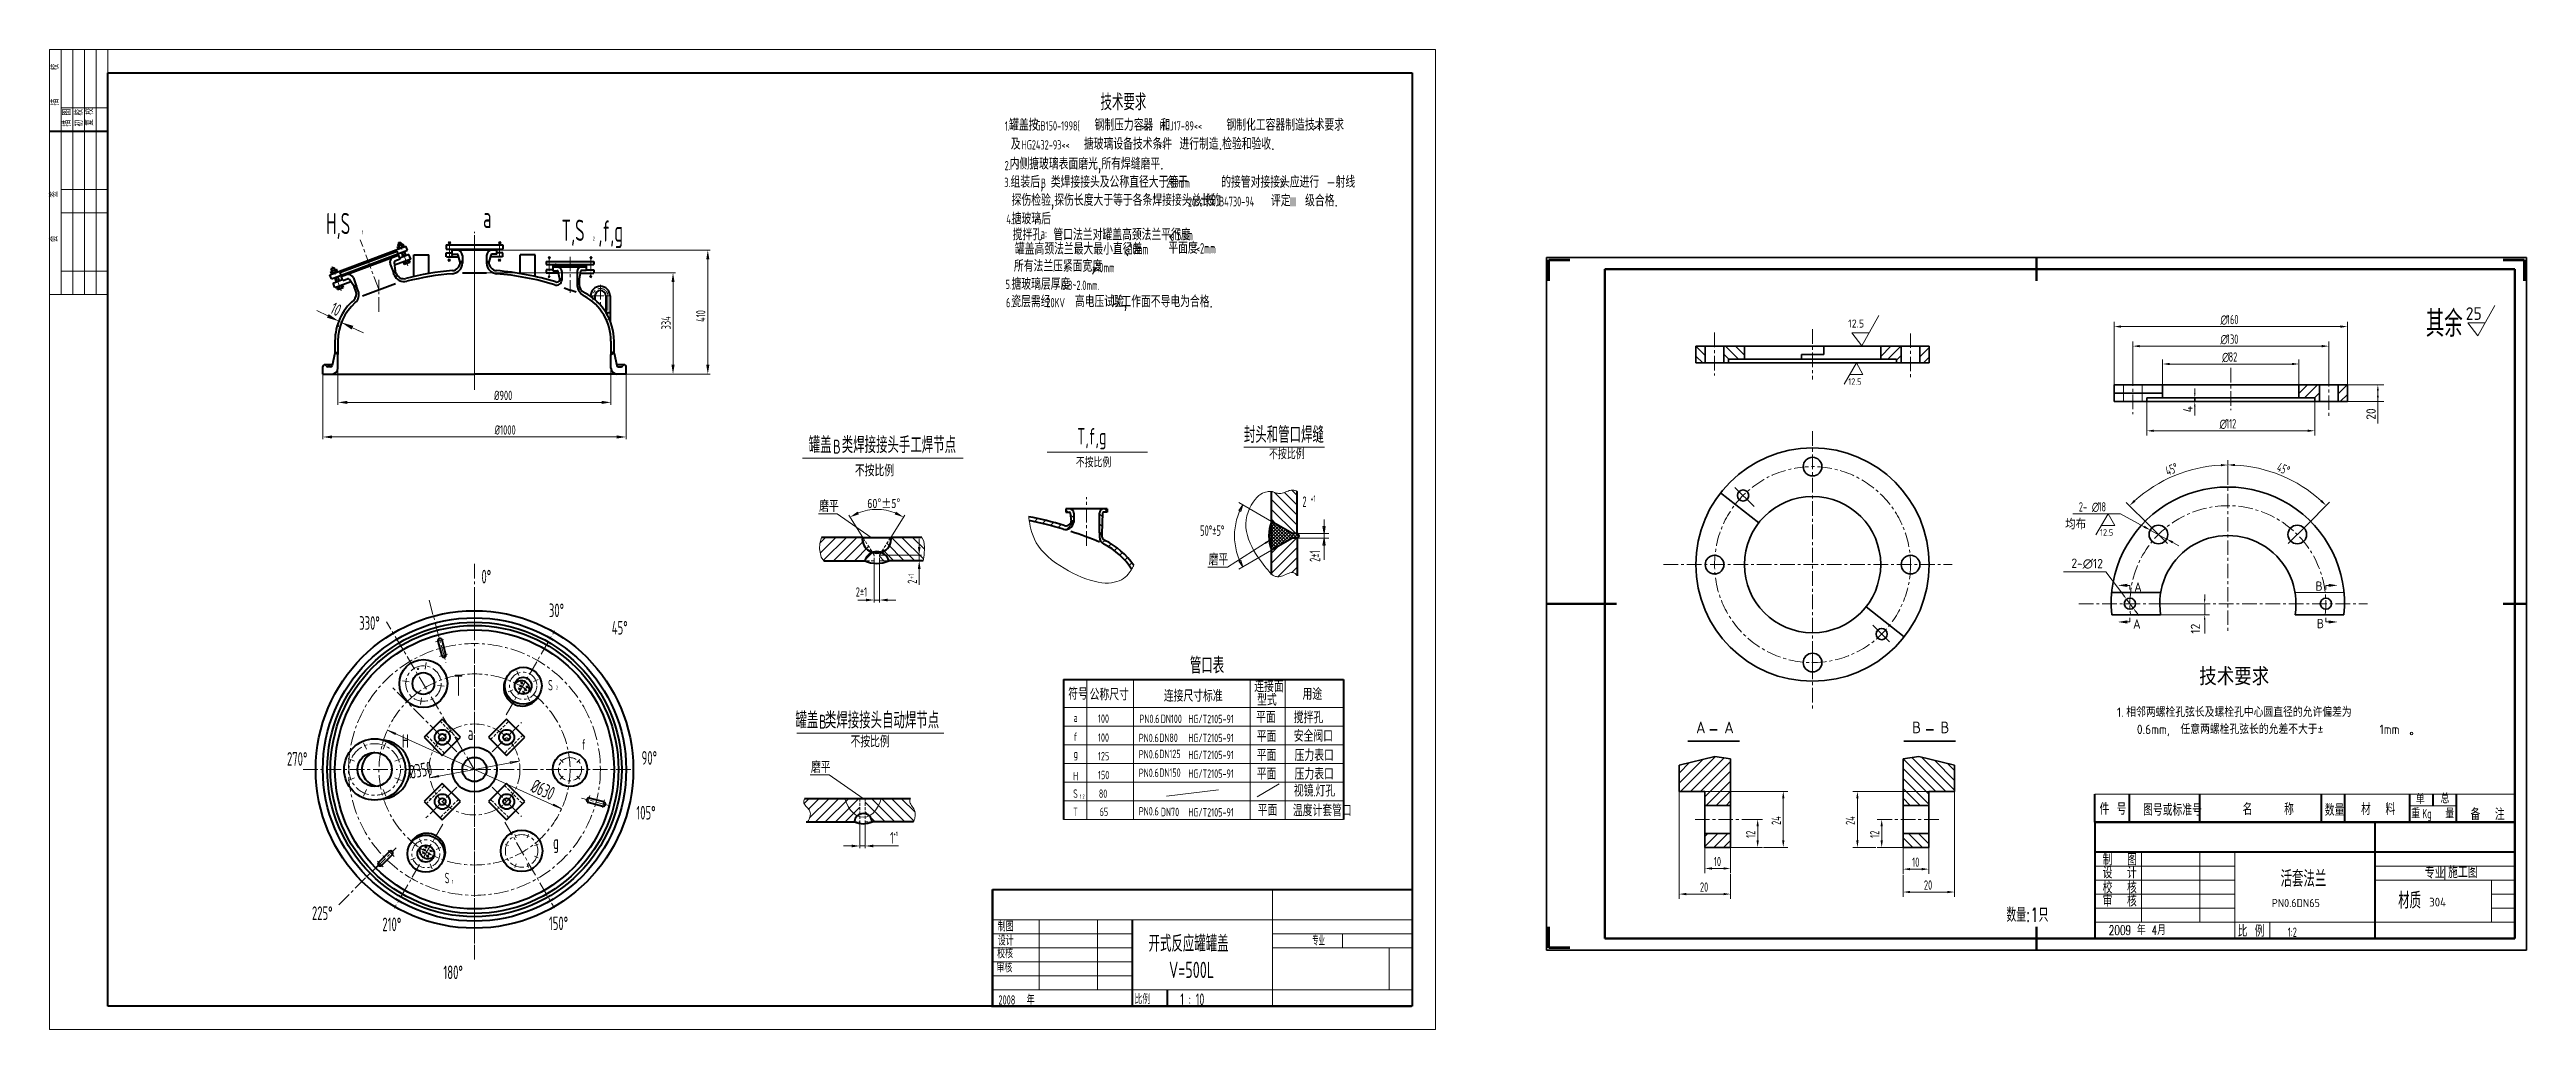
# Model space of a CAD drawing. Extents: x 2514 to 4956, y -860 to 401.
# Drawn here: x 2514 to 3575, y -860 to -440 of the extents above; entities that cross this region are included whole.
import ezdxf

# ---------------------------------------------------------------- set-up
doc = ezdxf.new("R2010")
doc.units = 0
doc.header["$LTSCALE"] = 5
doc.header["$MEASUREMENT"] = 0
for name, pattern in [('CENTER', [2, 1.25, -0.25, 0.25, -0.25]), ('DASHDOT2', [12.7, 6.35, -3.175, 0, -3.175]), ('HIDDEN', [0.375, 0.25, -0.125])]:
    doc.linetypes.add(name, pattern=pattern)
doc.layers.get('0').update_dxf_attribs({"linetype": 'CONTINUOUS', "lineweight": 18})
doc.layers.get('DEFPOINTS').update_dxf_attribs({"linetype": 'CONTINUOUS', "lineweight": 18})
for name, color, linetype, lineweight in [('1', 1, 'CONTINUOUS', 40), ('10', 7, 'CONTINUOUS', 18), ('2', 7, 'CENTER', 18), ('3', 5, 'HIDDEN', 18), ('4', 7, 'CONTINUOUS', 18), ('5', 7, 'CONTINUOUS', 18), ('中心线', 3, 'CENTER', 18), ('图框_内框线', 5, 'CONTINUOUS', 50), ('图框_外框线', 7, 'CONTINUOUS', 35), ('图框_角线', 5, 'CONTINUOUS', 200), ('实线', 7, 'CONTINUOUS', 35), ('细线', 7, 'CONTINUOUS', 18), ('虚线', 5, 'DASHDOT2', 18)]:
    doc.layers.add(name, color=color, linetype=linetype, lineweight=lineweight)
doc.styles.add('HZ', font='txt', dxfattribs={"width": 0.5, "bigfont": 'hztxt'})
doc.styles.add('HZTXT', font='', dxfattribs={"width": 0.8, "height": 6})
doc.styles.get("Standard").update_dxf_attribs({"font": 'isocp.shx', "width": 0.707, "bigfont": 'hztxt.shx'})
doc.styles.get('HZTXT').set_extended_font_data('SimSun')

msp = doc.modelspace()

# ---------------------------------------------------------------- texts
at = {"style": 'HZ', "width": 0.7}
for s, p in [('描      校', (2517.71774, -463.8068)), ('描 图', (2522.87325, -472.82895)), ('初 校', (2528.02877, -472.82895)), ('复 校', (2532.53985, -472.50673)), ('会        签', (2517.32156, -522.41346))]:
    msp.add_text(s, height=3, rotation=90, dxfattribs=at).set_placement(p)
at = {"linetype": 'Continuous', "width": 0.63}
for s, height, p in [('1.', 4, (2923.25983, -474.64016)), ('GB150-1998(', 4, (2936.39656, -474.5572)), ('>>', 4, (2981.83421, -474.82891)), ('HGJ17-89<<', 4, (2989.67225, -474.5572)), ('>>', 4, (3055.35997, -474.88718)), ('2.', 4, (2923.20651, -491.57732)), ('HG2432-93<<', 4, (2930.46517, -482.69958)), ('>>', 4, (2988.9527, -482.88617)), ('3.', 4, (2923.05757, -498.79864)), ('B', 4, (2938.73036, -499.128)), ('250mm', 4, (2992.40512, -499.04123)), ('X', 4, (3041.06096, -499.10712)), ('20%', 4, (3001.77255, -507.15209)), ('JB4730-94', 4.2, (3013.53555, -507.08255)), ('III', 4, (3045.54288, -507.12157)), ('4.', 4, (2923.93525, -514.64225)), ('5.', 4, (2923.59838, -542.49398)), ('0.8~2.0mm.', 4, (2947.78782, -542.88681)), ('6.', 4, (2923.79504, -550.35051)), ('20KV', 4, (2941.10131, -550.35051))]:
    msp.add_text(s, height=height, dxfattribs=at).set_placement(p)
at = {"style": 'HZ', "width": 0.7}
for s, height, p in [(' 罐盖按       钢制压力容器 和       钢制化工容器制造技术要求', 5, (2921.9972, -474.61762)), ('及        搪玻璃设备技术条件 进行制造.检验和验收.', 5, (2925.86697, -482.74615)), (' 内侧搪玻璃表面磨光,所有焊缝磨平.', 5, (2922.23363, -491.27927)), (' 组装后, 类焊接接头及公称直径大于等于    的接管对接接头应进行 -射线', 5, (2922.64412, -499.06742)), ('探伤检验,探伤长度大于等于各条焊接接头总长的', 5, (2926.19194, -506.86064)), (' 搪玻璃后', 5, (2923.15035, -514.80742)), ('按       评定  级合格.', 5, (3009.38132, -507.07015)), ('搅拌孔', 5, (2926.66414, -521.64692)), ('管口法兰对罐盖高颈法兰平行度', 5, (2944.1122, -521.64692)), ('所有法兰压紧面宽度', 5, (2927.17843, -535.07884)), ('罐盖高颈法兰最大最小直径差', 5, (2927.61737, -527.74694)), ('平面度', 5, (2993.35546, -527.33916)), (' 搪玻璃层厚度', 5, (2923.01586, -542.82558)), (' 瓷层需经   高电压试验, ', 5, (2922.94628, -550.30703)), ('以工作面不导电为合格.', 5, (2969.02716, -550.30703)), ('其余', 11.25, (3532.31671, -562.99711)), ('磨平', 5, (3010.61454, -660.89155)), ('连接面', 5, (3030.18074, -715.28297)), ('符号', 5, (2950.43959, -718.48499)), ('公称尺寸', 5, (2959.63504, -718.77798)), ('连接尺寸标准', 5, (2991.42627, -719.36396)), ('型式', 5, (3031.39641, -721.08889)), ('用途', 5, (3050.86944, -718.57292)), ('件 号', 5, (3392.45695, -767.83627)), ('图号或标准号', 5, (3411.11914, -768.2256)), ('名    称', 5, (3453.78567, -767.91171)), ('数量', 5, (3488.99541, -768.26818)), ('材  料', 5, (3504.54293, -767.89454)), ('单', 4, (3528.02054, -763.15177)), ('总', 4, (3538.60945, -762.92777)), ('重    量', 4, (3526.03943, -769.3376)), ('备  注', 5, (3551.43554, -770.12521)), ('制  图', 5, (3393.79716, -789.5263)), ('校  核', 5, (3393.79716, -801.59809)), ('设  计', 5, (3393.79716, -795.13106)), ('活套法兰', 7, (3470.04817, -798.75792)), ('专业', 5, (3531.89675, -795.13106)), ('施工图', 5, (3541.85519, -794.9096)), ('审  核', 5, (3393.79716, -807.20285)), ('材质', 7, (3520.44503, -808.04513)), ('2009 年 4月', 4, (3396.38653, -819.28765)), ('比 例', 5, (3451.62636, -820.13691))]:
    msp.add_text(s, height=height, dxfattribs=at).set_placement(p)
for s, height, width, p in [('a:', 4.5, 0.63, (2938.65291, -520.91292)), ('<15mm', 4.5, 0.63, (2993.89302, -521.58994)), ('<10mm', 4.5, 0.63, (2974.89106, -527.62689)), ('<2mm', 4.5, 0.63, (3005.15942, -527.29836)), ('>10mm', 4, 0.63, (2960.75297, -535.33682)), ('不按比例', 4, 0.7, (2953.74856, -618.88221)), ('磨平', 5, 0.7, (2843.69246, -638.01053)), ('0%%d', 5.85, 0.63, (2698.96795, -668.68818)), ('30%%d', 5.85, 0.63, (2727.87396, -683.14118)), ('2%%p1', 4, 0.7, (2859.40081, -674.3431)), ('330%%d', 5.85, 0.63, (2646.57581, -688.56106)), ('45%%d', 5.85, 0.63, (2754.83706, -690.58929)), ('a', 3.6, 0.63, (2952.73029, -728.05012)), ('100', 3.6, 0.63, (2963.21896, -728.39925)), ('PN0.6', 3.6, 0.63, (2981.00892, -728.53727)), (' DN100', 3.6, 0.63, (2988.51244, -728.48621)), ('HG/T2105-91', 3.6, 0.63, (3001.90589, -728.5746)), ('平面', 5, 0.7, (3030.96588, -728.48333)), ('平面', 5, 0.7, (3031.25268, -736.70394)), ('搅拌孔', 5, 0.7, (3047.13514, -728.60995)), ('安全阀口', 5, 0.7, (3047.13514, -736.55353)), ('270%%d', 5.85, 0.63, (2615.62457, -746.82474)), ('90%%d', 5.85, 0.63, (2767.61973, -746.37308)), ('g', 3.6, 0.63, (2952.73029, -743.46487)), ('f', 3.6, 0.63, (2952.73029, -736.18192)), ('100', 3.6, 0.63, (2963.21896, -736.53105)), ('125', 3.6, 0.63, (2963.21896, -744.52027)), ('PN0.6', 3.6, 0.63, (2980.72302, -736.71856)), ('PN0.6', 3.6, 0.63, (2980.72302, -743.68266)), (' DN80', 3.6, 0.63, (2987.8705, -736.61801)), (' DN125', 3.6, 0.63, (2987.8705, -743.55752)), ('HG/T2105-91', 3.6, 0.63, (3001.90589, -736.7064)), ('HG/T2105-91', 3.6, 0.63, (3001.90589, -743.98935)), ('平面', 5, 0.7, (3031.25268, -744.75561)), ('压力表口', 5, 0.7, (3047.48249, -744.83482)), ('磨平', 5, 0.7, (2840.18171, -749.904)), ('H', 3.6, 0.63, (2952.57475, -753.09074)), ('150', 3.6, 0.63, (2963.21896, -752.59655)), ('PN0.6', 3.6, 0.63, (2980.72302, -751.68266)), (' DN150', 3.6, 0.63, (2987.8705, -751.55752)), ('HG/T2105-91', 3.6, 0.63, (3001.90589, -751.98935)), ('平面', 5, 0.7, (3031.25268, -752.75561)), ('压力表口', 5, 0.7, (3047.48249, -752.83482)), ('105%%d', 5.85, 0.63, (2765.36145, -769.85922)), ('S', 3.6, 0.63, (2952.57475, -760.56157)), ('80', 3.6, 0.63, (2963.56631, -760.58457)), ('平面', 5, 0.7, (3031.66058, -768.29463)), ('温度计套管口', 5, 0.7, (3046.74883, -768.47189)), ('视镜.灯孔', 5, 0.7, (3047.13514, -760.03617)), ('T', 3.6, 0.63, (2952.57475, -768.33563)), ('65', 3.6, 0.63, (2963.91366, -768.35863)), ('PN0.6', 3.6, 0.63, (2980.72302, -768.13659)), (' DN70', 3.6, 0.63, (2988.5652, -768.44559)), ('HG/T2105-91', 3.6, 0.63, (3001.90589, -768.57852)), ('Kg', 4, 0.63, (3530.7866, -769.3376)), ('+1', 2, 0.7, (2875.54068, -777.01682)), ('225%%d', 5.85, 0.63, (2626.32247, -812.94146)), ('210%%d', 5.85, 0.63, (2656.51225, -817.7348)), ('150%%d', 5.85, 0.63, (2727.87396, -817.28314)), ('制图', 4, 0.63, (2920.2663, -817.79518)), ('1:2', 4, 0.63, (3473.14008, -820.17077)), ('校核', 4, 0.63, (2919.97768, -829.32215)), ('设计', 4, 0.63, (2920.2663, -823.84684)), ('专业', 4, 0.5, (3055.0499, -823.84684)), ('180%%d', 5.85, 0.63, (2682.67291, -838.28905)), ('审核', 4, 0.63, (2919.68907, -835.3738)), ('2008   年', 4, 0.63, (2920.55491, -849.20616)), ('比例', 4, 0.63, (2978.85532, -848.91798)), ('1 : 10', 5, 0.7, (2998.47511, -849.42559))]:
    msp.add_text(s, height=height, dxfattribs=dict(width=width)).set_placement(p)
at = {"color": 0, "width": 0.7}
msp.add_text('10', height=5.2, rotation=334.4335265, dxfattribs=at).set_placement((2633.74116, -552.66477))
at = {"color": 2, "style": 'HZTXT', "width": 0.8}
msp.add_text('60°±5°', height=4, dxfattribs=at).set_placement((2864.32333, -636.36843))
at = {"color": 2, "width": 0.7}
msp.add_text('2', height=4, rotation=90, dxfattribs=at).set_placement((2885.60341, -668.78894))
for s, height, rotation, width, p in [('+1', 2.5, 90, 0.7, (2884.42555, -666.78111)), ('%%C350', 5.85, 10.670024, 0.63, (2668.51546, -752.52641)), ('%%C630', 5.85, 335.76014883, 0.63, (2719.65888, -757.69916))]:
    msp.add_text(s, height=height, rotation=rotation, dxfattribs=dict(width=width)).set_placement(p)
at = {"color": 0, "width": 0.7}
msp.add_text('1', height=5, dxfattribs=at).set_placement((2874.12211, -780.19878))
at = {"char_height": 4, "attachment_point": 5, "rotation": 90}
for s, insert in [('\\A1;410', (2792.98404, -554.06035)), ('\\A1;334', (2778.08032, -556.99529))]:
    msp.add_mtext(s, dxfattribs=dict(at, insert=insert))
at = {"char_height": 4, "attachment_point": 5}
for s, insert in [('\\A1;%%c900', (2708.31342, -588.09156)), ('\\A1;%%c1000', (2709.16816, -602.90273))]:
    msp.add_mtext(s, dxfattribs=dict(at, insert=insert))
at = {"layer": '1'}
for s, height, width, p in [('技术要求', 7, 0.7, (2964.29961, -465.87127)), ('H,S', 9.1, 0.63, (2632.42859, -518.96982)), ('1', 1.8, 0.63, (2647.7234, -519.13286)), ('a', 9.1, 0.63, (2699.63973, -516.33453)), ('T,S', 9.1, 0.63, (2733.30001, -521.87447)), ('2', 1.8, 0.63, (2746.70299, -521.80807)), (',f,g', 9.1, 0.63, (2749.05031, -522.20996)), ('B', 6, 0.7, (2849.72921, -613.06098)), ('T', 9.1, 0.63, (2687.10329, -716.90245)), ('S', 4.5, 0.63, (2727.51461, -714.54588)), ('2', 1.8, 0.63, (2730.91797, -714.26555)), ('a', 5.85, 0.63, (2693.13459, -735.7812)), ('罐盖 类焊接接头自动焊节点', 7, 0.7, (2833.54441, -730.84585)), ('H', 5.85, 0.63, (2664.91922, -739.13631)), ('f', 4.5, 0.63, (2741.90829, -739.99957)), ('1', 1.8, 0.63, (2955.43616, -760.91001)), ('2', 1.8, 0.63, (2956.59665, -760.91001)), ('g', 5.85, 0.63, (2729.68059, -782.5056)), ('S', 4.5, 0.63, (2683.17972, -797.19248)), ('1', 1.8, 0.63, (2686.25926, -797.48311)), ('开式反应罐罐盖', 7, 0.7, (2984.88421, -826.54439)), ('V=500L', 7, 0.7, (2993.66221, -837.79984))]:
    msp.add_text(s, height=height, dxfattribs=dict(at, width=width)).set_placement(p)
at = {"layer": '1', "linetype": 'Continuous', "width": 0.7}
for s, height, p in [('∅', 4, (3444.26723, -557.58528)), ('∅', 4, (3444.26723, -565.96638)), ('160', 4, (3447.06723, -557.58528)), ('130', 4, (3447.06723, -565.96638)), ('∅', 4, (3444.96723, -573.62911)), ('82', 4, (3447.76723, -573.62911)), (' T,f,g', 7, (2951.4972, -609.10688)), ('∅', 4, (3443.88072, -602.25407)), ('112', 4, (3446.68072, -602.25407)), ('2-', 4, (3383.57944, -637.84854)), ('∅', 4, (3389.17944, -637.84854)), ('18', 4, (3391.97944, -637.84854)), ('B', 6, (2843.62254, -730.97765)), ('10', 4, (3227.17185, -789.85121)), ('10', 4, (3312.1613, -790.13978)), ('20', 4, (3317.19463, -799.95109)), ('20', 4, (3221.20519, -800.8168))]:
    msp.add_text(s, height=height, dxfattribs=at).set_placement(p)
at = {"layer": '1', "style": 'HZ', "width": 0.7}
for s, height, p in [('罐盖 类焊接接头手工焊节点', 7, (2839.22074, -612.83763)), ('封头和管口焊缝', 7, (3025.72984, -608.46561)), (' 管口表', 7, (2998.22852, -707.33787)), ('数量:1只', 6, (3352.54703, -813.73212))]:
    msp.add_text(s, height=height, dxfattribs=at).set_placement(p)
at = {"layer": '1', "linetype": 'Continuous', "width": 0.7}
for s, rotation, p in [('45°', 22.5, (3421.68618, -622.58973)), ('45°', 337.5, (3468.05848, -620.40909)), ('12', 90, (3244.93651, -777.71527)), ('24', 90, (3255.91251, -772.18194)), ('24', 90, (3287.68515, -772.18194)), ('12', 90, (3298.08347, -777.71527))]:
    msp.add_text(s, height=4, rotation=rotation, dxfattribs=at).set_placement(p)
at = {"layer": '10', "style": 'HZ', "width": 0.7}
msp.add_text('不按比例', height=5, dxfattribs=at).set_placement((2857.14931, -738.94763))
at = {"layer": '4', "style": 'HZ', "width": 0.7}
msp.add_text('不按比例', height=5, dxfattribs=at).set_placement((2859.03313, -622.77193))
at = {"layer": '5', "width": 0.63}
for s, height, p in [('不按比例', 4.5, (3036.48071, -615.44307)), ('2', 4.5, (3050.82388, -635.88183)), ('+1', 2.7, (3054.28797, -633.66481)), ('50%%d%%P5%%D', 4.5, (3006.97221, -648.28242))]:
    msp.add_text(s, height=height, dxfattribs=at).set_placement(p)
msp.add_text('2%%P1', height=4.5, rotation=90, dxfattribs=at).set_placement((3058.44488, -659.43765))
at = {"layer": '细线'}
for s, height, p in [('25', 5.4, (3549.41308, -555.71414)), ('12.5', 3.456, (3284.70788, -559.01748)), ('12.5', 2.7648, (3284.76461, -583.55337)), ('均布', 4.5, (3377.69118, -645.48236)), ('12.5', 2.7648, (3392.66306, -648.21897)), ('A', 4, (3407.32644, -672.21757)), ('B', 4, (3485.01515, -671.84288)), ('A', 4, (3406.83626, -688.05196)), ('B', 4, (3485.59159, -687.87707)), ('技术要求', 7.5, (3435.18063, -712.32663)), ('相邻两螺栓孔弦长及螺栓孔中心圆直径的允许偏差为', 4, (3403.92323, -725.87684)), ('A', 5, (3219.5365, -732.88638)), ('A', 5, (3231.64925, -732.88638)), ('B', 5, (3312.16118, -732.88638)), ('B', 5, (3324.27393, -732.88638)), ('1.', 4, (3399.92323, -725.87684)), ('0.6mm,', 4, (3408.45656, -733.2324)), ('任意两螺栓孔弦长的允差不大于±', 4, (3427.12323, -733.2324)), ('1mm', 4, (3512.45656, -733.2324)), ('PN0.6DN65', 3.5, (3466.26832, -807.41068)), ('304', 3.75, (3533.73764, -807.14172))]:
    msp.add_text(s, height=height, dxfattribs=at).set_placement(p)
for s, rotation, p in [('4', 90, (3432.35115, -595.35846)), ('20', 90, (3510.81159, -598.53362)), ('2-∅12', 359, (3380.35745, -661.98403)), ('12', 90, (3435.55811, -690.20194))]:
    msp.add_text(s, height=4, rotation=rotation, dxfattribs=at).set_placement(p)

# ---------------------------------------------------------------- linework, layer by layer
for p, q in [((2513.86235, -859.84817), (2513.86235, -439.84817)), ((2513.86235, -439.84817), (3107.86235, -439.84817)), ((2513.86235, -439.84817), (2538.86235, -439.84817)), ((3107.86235, -439.84817), (2513.86235, -439.84817)), ((2518.86235, -544.84817), (2518.86235, -439.84817)), ((2523.86235, -544.84817), (2523.86235, -439.84817)), ((2528.86235, -544.84817), (2528.86235, -439.84817)), ((2533.86235, -544.84817), (2533.86235, -439.84817)), ((2538.86235, -454.01704), (2538.86235, -439.84817)), ((3107.86235, -439.84817), (3107.86235, -859.84817)), ((2538.86235, -464.84817), (2518.86235, -464.84817)), ((2538.86235, -499.84817), (2518.86235, -499.84817)), ((2538.86235, -509.84817), (2518.86235, -509.84817)), ((2695.99035, -525.78862), (2796.98404, -525.78862)), ((2795.98404, -529.78862), (2795.98404, -574.95862)), ((2974.74567, -526.22722), (2976.02459, -528.33422)), ((2538.86235, -534.84817), (2518.86235, -534.84817)), ((2695.99035, -535.53862), (2782.08032, -535.53862)), ((2745.53427, -535.75752), (2745.87059, -535.42121)), ((2781.08032, -539.53862), (2781.08032, -574.95862)), ((2962.29435, -533.74076), (2960.85285, -536.0891)), ((2513.86235, -544.84817), (2538.86235, -544.84817)), ((3554.63527, -562.50735), (3561.83541, -549.55128)), ((2646.43398, -560.37395), (2634.2201, -554.53083)), ((3550.31519, -556.98903), (3554.63527, -562.50735)), ((2630.99035, -578.95862), (2630.99035, -606.90273)), ((2637.49035, -573.47384), (2637.49035, -592.09156)), ((2695.99035, -578.95862), (2796.98404, -578.95862)), ((2695.99035, -578.95862), (2782.08032, -578.95862)), ((2754.49035, -573.47384), (2754.49035, -592.09156)), ((2760.99035, -578.95862), (2760.99035, -606.90273)), ((2641.49035, -591.09156), (2750.49035, -591.09156)), ((2634.99035, -605.90273), (2756.99035, -605.90273)), ((2836.59765, -615.0423), (2905.42504, -615.0423)), ((2941.47294, -612.40721), (2984.47557, -612.40721)), ((3028.16621, -636.61364), (3027.54025, -638.13932)), ((3028.8893, -635.19135), (3028.16621, -636.61364)), ((3029.68021, -633.89739), (3028.8893, -635.19135)), ((3030.50963, -632.75672), (3029.68021, -633.89739)), ((3031.34825, -631.79427), (3030.50963, -632.75672)), ((3032.17011, -631.02675), (3031.34825, -631.79427)), ((3032.9626, -630.43782), (3032.17011, -631.02675)), ((3033.71647, -630.0029), (3032.9626, -630.43782)), ((3034.42248, -629.69742), (3033.71647, -630.0029)), ((3035.07138, -629.4968), (3034.42248, -629.69742)), ((3035.6539, -629.37646), (3035.07138, -629.4968)), ((3036.1608, -629.31181), (3035.6539, -629.37646)), ((3036.58282, -629.27829), (3036.1608, -629.31181)), ((3036.91422, -629.25526), (3036.58282, -629.27829)), ((3037.16327, -629.23796), (3036.91422, -629.25526)), ((3037.34171, -629.22556), (3037.16327, -629.23796)), ((3037.46133, -629.21725), (3037.34171, -629.22556)), ((3037.53389, -629.21221), (3037.46133, -629.21725)), ((3037.57114, -629.20962), (3037.53389, -629.21221)), ((3037.58487, -629.20867), (3037.57114, -629.20962)), ((3037.58683, -629.20853), (3037.58487, -629.20867)), ((3037.58683, -629.20853), (3037.58814, -629.20905)), ((3037.58814, -629.20905), (3037.59726, -629.21269)), ((3037.59726, -629.21269), (3037.62202, -629.22258)), ((3037.62202, -629.22258), (3037.67025, -629.24183)), ((3037.67025, -629.24183), (3037.74975, -629.27358)), ((3037.74975, -629.27358), (3037.86836, -629.32093)), ((3037.86836, -629.32093), (3038.03389, -629.38702)), ((3038.03389, -629.38702), (3038.25415, -629.47496)), ((3038.25415, -629.47496), (3038.53446, -629.58547)), ((3038.53446, -629.58547), (3038.86999, -629.70955)), ((3038.86999, -629.70955), (3039.25341, -629.8358)), ((3039.25341, -629.8358), (3039.6774, -629.95284)), ((3039.6774, -629.95284), (3040.13461, -630.04925)), ((3040.13461, -630.04925), (3040.61771, -630.11363)), ((3040.61771, -630.11363), (3041.11937, -630.13459)), ((3041.11937, -630.13459), (3041.63226, -630.10073)), ((3041.63226, -630.10073), (3042.14968, -630.00511)), ((3042.14968, -630.00511), (3042.66756, -629.85874)), ((3042.66756, -629.85874), (3043.18246, -629.67708)), ((3043.18246, -629.67708), (3043.69094, -629.4756)), ((3043.69094, -629.4756), (3044.18958, -629.26976)), ((3044.18958, -629.26976), (3044.67493, -629.07504)), ((3044.67493, -629.07504), (3045.14356, -628.90689)), ((3045.14356, -628.90689), (3045.59203, -628.7808)), ((3045.59203, -628.7808), (3046.01709, -628.70811)), ((3046.01709, -628.70811), (3046.41615, -628.68371)), ((3046.41615, -628.68371), (3046.7868, -628.69838)), ((3046.7868, -628.69838), (3047.12664, -628.7429)), ((3047.12664, -628.7429), (3047.43325, -628.80805)), ((3047.43325, -628.80805), (3047.70423, -628.88459)), ((3047.70423, -628.88459), (3047.93716, -628.96331)), ((3047.93716, -628.96331), (3048.12964, -629.03499)), ((3048.12964, -629.03499), (3048.28055, -629.09227)), ((3048.28055, -629.09227), (3048.39395, -629.13532)), ((3048.39395, -629.13532), (3048.47521, -629.16616)), ((3048.47521, -629.16616), (3048.52968, -629.18684)), ((3048.52968, -629.18684), (3048.56272, -629.19938)), ((3048.56272, -629.19938), (3048.58683, -629.20853)), ((3048.57969, -629.20582), (3048.58594, -629.20819)), ((2851.47282, -638.81811), (2843.38932, -638.81811)), ((2866.0231, -648.92227), (2851.47282, -638.81811)), ((2933.48867, -640.07505), (2933.48937, -640.07928)), ((2933.48937, -640.07928), (2933.49426, -640.10889)), ((2933.49426, -640.10889), (2933.50753, -640.18925)), ((2933.50753, -640.18925), (2933.53337, -640.34574)), ((2933.53337, -640.34574), (2933.57597, -640.60374)), ((2933.57597, -640.60374), (2933.63953, -640.98863)), ((2933.63953, -640.98863), (2933.72823, -641.52578)), ((2933.72823, -641.52578), (2933.84627, -642.24057)), ((2933.84627, -642.24057), (2934.00056, -643.14932)), ((2934.00056, -643.14932), (2934.20896, -644.23214)), ((2934.20896, -644.23214), (2934.49207, -645.46007)), ((2934.49207, -645.46007), (2934.87045, -646.80418)), ((2934.87045, -646.80418), (2935.36472, -648.23551)), ((3026.69697, -641.40109), (3026.53827, -643.08728)), ((3026.53827, -643.08728), (3026.58476, -644.77936)), ((3026.58476, -644.77936), (3026.81984, -646.46381)), ((3027.04073, -639.74346), (3026.69697, -641.40109)), ((3026.81984, -646.46381), (3027.21772, -648.1294)), ((3027.54025, -638.13932), (3027.04073, -639.74346)), ((3036.48615, -648.6387), (3037.58683, -647.53802)), ((3037.58683, -648.57029), (3036.50101, -647.48447)), ((3036.50595, -647.38146), (3037.58683, -646.30058)), ((3037.58683, -647.33285), (3036.58982, -646.33584)), ((3036.62692, -646.02305), (3037.58683, -645.06314)), ((3037.58683, -646.09542), (3036.74249, -645.25108)), ((3036.88158, -644.53096), (3037.58683, -643.82571)), ((3037.58683, -644.85798), (3036.95072, -644.22187)), ((3037.58683, -643.62054), (3037.20837, -643.24208)), ((3037.32977, -642.84533), (3037.58683, -642.58827)), ((3037.58683, -642.38311), (3037.51076, -642.30703)), ((2935.36472, -648.23551), (2935.99544, -649.7251)), ((2935.99544, -649.7251), (2936.78321, -651.24402)), ((2936.78321, -651.24402), (2937.74861, -652.7633)), ((2937.74861, -652.7633), (2938.90485, -654.25758)), ((2938.90485, -654.25758), (2940.23563, -655.71577)), ((2940.23563, -655.71577), (2941.71723, -657.13033)), ((2941.71723, -657.13033), (2943.32599, -658.49376)), ((3018.73993, -661.75596), (3036.59261, -650.27421)), ((3027.21772, -648.1294), (3027.75262, -649.76489)), ((3027.75262, -649.76489), (3028.39876, -651.35903)), ((3028.39876, -651.35903), (3029.13033, -652.90061)), ((3029.13033, -652.90061), (3029.92157, -654.37837)), ((3029.92157, -654.37837), (3030.74668, -655.78108)), ((3030.74668, -655.78108), (3031.58175, -657.09852)), ((3031.58175, -657.09852), (3032.41037, -658.32459)), ((3036.59261, -650.27421), (3034.78927, -651.13907)), ((3034.78927, -651.13907), (3035.05764, -651.55635)), ((3036.59261, -650.27421), (3035.05764, -651.55635)), ((3037.58683, -649.80773), (3036.48763, -648.70853)), ((3036.54752, -649.81477), (3037.58683, -648.77545)), ((3037.58683, -651.04516), (3036.56667, -650.025)), ((3036.67672, -650.923), (3037.58683, -650.01289)), ((3037.58683, -652.2826), (3036.76477, -651.46053)), ((3036.86438, -651.97278), (3037.58683, -651.25033)), ((3037.10362, -652.97097), (3037.58683, -652.48776)), ((3037.58683, -653.52004), (3037.12835, -653.06155)), ((3037.38926, -653.92277), (3037.58683, -653.7252)), ((2943.32599, -658.49376), (2945.03819, -659.79854)), ((2945.03819, -659.79854), (2946.83015, -661.03715)), ((2946.83015, -661.03715), (2948.67817, -662.20206)), ((2948.67817, -662.20206), (2950.55856, -663.28576)), ((2950.55856, -663.28576), (2952.44939, -664.28122)), ((2952.44939, -664.28122), (2954.33574, -665.18332)), ((2954.33574, -665.18332), (2956.20446, -665.98742)), ((2956.20446, -665.98742), (2958.04237, -666.6889)), ((2958.04237, -666.6889), (2959.83633, -667.28312)), ((2959.83633, -667.28312), (2961.57318, -667.76546)), ((2961.57318, -667.76546), (2963.23976, -668.13128)), ((2963.23976, -668.13128), (2964.8229, -668.37595)), ((2964.8229, -668.37595), (2966.31179, -668.49707)), ((2966.31179, -668.49707), (2967.70493, -668.50109)), ((2967.70493, -668.50109), (2969.00315, -668.39671)), ((2969.00315, -668.39671), (2970.20729, -668.19263)), ((2970.20729, -668.19263), (2971.31819, -667.89754)), ((2971.31819, -667.89754), (2972.33668, -667.52012)), ((2972.33668, -667.52012), (2973.26361, -667.06907)), ((2973.26361, -667.06907), (2974.0998, -666.55308)), ((2974.0998, -666.55308), (2974.8467, -665.98258)), ((2974.8467, -665.98258), (2975.50821, -665.3749)), ((2975.50821, -665.3749), (2976.0888, -664.74911)), ((2976.0888, -664.74911), (2976.59299, -664.12429)), ((2976.59299, -664.12429), (2977.02525, -663.51951)), ((2977.02525, -663.51951), (2977.3901, -662.95383)), ((2977.3901, -662.95383), (2977.69201, -662.44632)), ((2977.69201, -662.44632), (2977.93549, -662.01607)), ((2977.93549, -662.01607), (2978.1254, -661.67695)), ((2978.1254, -661.67695), (2978.26812, -661.42211)), ((2978.26812, -661.42211), (2978.37038, -661.2395)), ((2978.37038, -661.2395), (2978.43893, -661.1171)), ((2978.43893, -661.1171), (2978.48051, -661.04285)), ((2978.48051, -661.04285), (2978.51085, -660.98867)), ((2978.50186, -661.00473), (2978.50973, -660.99068)), ((3010.24092, -661.75596), (3018.73993, -661.75596)), ((3032.41037, -658.32459), (3033.218, -659.45418)), ((3033.218, -659.45418), (3033.9901, -660.4822)), ((3033.9901, -660.4822), (3034.71214, -661.40356)), ((3034.71214, -661.40356), (3035.36956, -662.21317)), ((3035.36956, -662.21317), (3035.94784, -662.90593)), ((3035.94784, -662.90593), (3036.43243, -663.47674)), ((3036.43243, -663.47674), (3036.81347, -663.92402)), ((3036.81347, -663.92402), (3037.09982, -664.26013)), ((3037.09982, -664.26013), (3037.305, -664.50097)), ((3037.305, -664.50097), (3037.44253, -664.66242)), ((3037.44253, -664.66242), (3037.52596, -664.76034)), ((3037.52596, -664.76034), (3037.58683, -664.8318)), ((3037.56879, -664.81063), (3037.58458, -664.82915)), ((3037.58683, -664.8318), (3037.58789, -664.83238)), ((3037.58789, -664.83238), (3037.5953, -664.83649)), ((3037.5953, -664.83649), (3037.61539, -664.84764)), ((3037.61539, -664.84764), (3037.65453, -664.86935)), ((3037.65453, -664.86935), (3037.71906, -664.90514)), ((3037.71906, -664.90514), (3037.81533, -664.95853)), ((3037.81533, -664.95853), (3037.94967, -665.03305)), ((3037.94967, -665.03305), (3038.12845, -665.13221)), ((3038.12845, -665.13221), (3038.3567, -665.2566)), ((3038.3567, -665.2566), (3038.63429, -665.39515)), ((3038.63429, -665.39515), (3038.95977, -665.53383)), ((3038.95977, -665.53383), (3039.3317, -665.65863)), ((3039.3317, -665.65863), (3039.74865, -665.75553)), ((3039.74865, -665.75553), (3040.20916, -665.81053)), ((3040.20916, -665.81053), (3040.71181, -665.80959)), ((3040.71181, -665.80959), (3041.25513, -665.73872)), ((3041.25513, -665.73872), (3041.8359, -665.58989)), ((3041.8359, -665.58989), (3042.44364, -665.37905)), ((3042.44364, -665.37905), (3043.06608, -665.12818)), ((3043.06608, -665.12818), (3043.69094, -664.85922)), ((3043.69094, -664.85922), (3044.30595, -664.59413)), ((3044.30595, -664.59413), (3044.89884, -664.35488)), ((3044.89884, -664.35488), (3045.45733, -664.1634)), ((3045.45733, -664.1634), (3045.96915, -664.04167)), ((3045.96915, -664.04167), (3046.42466, -664.00532)), ((3046.42466, -664.00532), (3046.8247, -664.04472)), ((3046.8247, -664.04472), (3047.17276, -664.14392)), ((3047.17276, -664.14392), (3047.47233, -664.28696)), ((3047.47233, -664.28696), (3047.72689, -664.4579)), ((3047.72689, -664.4579), (3047.93993, -664.64079)), ((3047.93993, -664.64079), (3048.11491, -664.81967)), ((3048.11491, -664.81967), (3048.25534, -664.97859)), ((3048.25534, -664.97859), (3048.36476, -665.10501)), ((3048.36476, -665.10501), (3048.44699, -665.20002)), ((3048.44699, -665.20002), (3048.5059, -665.26809)), ((3048.5059, -665.26809), (3048.5454, -665.31372)), ((3048.5454, -665.31372), (3048.56935, -665.3414)), ((3048.56935, -665.3414), (3048.58683, -665.3616)), ((3048.58165, -665.35561), (3048.58619, -665.36085)), ((2715.71229, -710.91884), (2716.86381, -711.85769)), ((2716.25775, -711.03998), (2716.74259, -711.43369)), ((2958.49966, -709.78894), (2958.49966, -769.78894)), ((2978.49966, -709.78894), (2978.49966, -769.78894)), ((3028.49966, -709.78894), (3028.49966, -769.78894)), ((3043.49966, -709.78894), (3043.49966, -769.78894)), ((2714.72707, -713.38957), (2715.87858, -714.32841)), ((2714.84828, -713.9347), (2715.33313, -714.32841)), ((2715.22745, -712.16054), (2716.37896, -713.09938)), ((2715.27252, -713.51071), (2715.75737, -713.90442)), ((2715.34866, -712.70567), (2715.8335, -713.09938)), ((2715.7729, -712.28168), (2716.25775, -712.67539)), ((2715.8335, -711.46398), (2716.31835, -711.85769)), ((2716.50847, -714.82243), (2717.65999, -715.76127)), ((2716.62968, -715.36756), (2717.11453, -715.76127)), ((2717.05393, -714.94357), (2717.53877, -715.33728)), ((2717.20544, -713.76245), (2718.35695, -714.70129)), ((2717.32665, -714.30758), (2717.8115, -714.70129)), ((2717.75089, -713.88359), (2718.23574, -714.2773)), ((2717.95471, -712.58453), (2719.10622, -713.52337)), ((2718.07592, -713.12967), (2718.56076, -713.52337)), ((2718.50016, -712.70567), (2718.985, -713.09938)), ((2948.49966, -721.78894), (3068.49966, -721.78894)), ((2658.65072, -731.60116), (2662.06162, -733.49213)), ((2658.65072, -731.60116), (2662.32756, -732.90148)), ((2658.65072, -731.60116), (2733.32998, -765.22581)), ((2948.49966, -729.78894), (3068.49966, -729.78894)), ((2662.32756, -732.90148), (2662.06162, -733.49213)), ((2834.07173, -732.86285), (2897.13365, -732.86285)), ((2948.49966, -737.78894), (3068.49966, -737.78894)), ((2676.82751, -752.02396), (2715.15319, -744.80301)), ((2676.82751, -752.02396), (2680.58687, -750.98608)), ((2676.82751, -752.02396), (2680.7068, -751.62264)), ((2680.58687, -750.98608), (2680.7068, -751.62264)), ((2715.15319, -744.80301), (2711.27389, -745.20434)), ((2711.27389, -745.20434), (2711.39383, -745.84089)), ((2715.15319, -744.80301), (2711.39383, -745.84089)), ((2736.85035, -748.32349), (2737.03035, -748.32349)), ((2736.94035, -748.41349), (2736.94035, -748.23349)), ((2847.96207, -750.71158), (2839.87858, -750.71158)), ((2862.51236, -760.81574), (2847.96207, -750.71158)), ((2948.49966, -745.78894), (3068.49966, -745.78894)), ((2729.91908, -763.33484), (2729.65314, -763.92549)), ((2733.32998, -765.22581), (2729.65314, -763.92549)), ((2733.32998, -765.22581), (2729.91908, -763.33484)), ((2837.17725, -761.85542), (2837.13939, -762.32447)), ((2837.13939, -762.32447), (2837.20716, -762.7894)), ((2837.29883, -761.39203), (2837.17725, -761.85542)), ((2837.20716, -762.7894), (2837.39383, -763.2428)), ((2839.45947, -760.81574), (2837.28842, -762.98678)), ((2837.48221, -760.9441), (2837.29883, -761.39203)), ((2837.39383, -763.2428), (2837.67815, -763.68679)), ((2837.67815, -763.68679), (2838.03019, -764.12587)), ((2838.03019, -764.12587), (2838.42006, -764.56454)), ((2843.70211, -760.81574), (2839.13253, -765.38532)), ((2847.94475, -760.81574), (2839.60182, -769.15867)), ((2852.18739, -760.81574), (2842.18739, -770.81574)), ((2846.46396, -770.78181), (2856.43003, -760.81574)), ((2850.67267, -770.81574), (2860.67267, -760.81574)), ((2854.72818, -760.81574), (2855.24294, -762.45317)), ((2855.24294, -762.45317), (2856.11025, -764.31388)), ((2856.11025, -764.31388), (2857.17, -765.91582)), ((2871.93711, -770.81574), (2863.4867, -762.36533)), ((2876.17975, -770.81574), (2866.17975, -760.81574)), ((2867.99232, -765.76757), (2869.00779, -764.13721)), ((2869.00779, -764.13721), (2869.82381, -762.25343)), ((2869.82381, -762.25343), (2870.23285, -760.81574)), ((2880.42239, -770.81574), (2870.42239, -760.81574)), ((2874.66503, -760.81574), (2884.31464, -770.46535)), ((2878.90767, -760.81574), (2884.82043, -766.72849)), ((2882.62086, -761.45086), (2882.57308, -761.89969)), ((2882.57308, -761.89969), (2882.61566, -762.36401)), ((2882.61566, -762.36401), (2882.76032, -762.83918)), ((2882.73996, -761.02297), (2882.62086, -761.45086)), ((2882.73996, -761.02297), (2882.81639, -760.81574)), ((2882.76032, -762.83918), (2882.98946, -763.32388)), ((2882.98946, -763.32388), (2883.27816, -763.81763)), ((2883.27816, -763.81763), (2883.60149, -764.31994)), ((2883.60149, -764.31994), (2883.93452, -764.83034)), ((2948.49966, -753.78894), (3068.49966, -753.78894)), ((2948.49966, -753.78894), (3068.49966, -753.78894)), ((2948.49966, -761.78894), (3068.49966, -761.78894)), ((2992.50583, -759.7864), (3014.86401, -757.18157)), ((3031.4852, -760.18943), (3040.92813, -754.53273)), ((3570.42813, -758.92939), (3390.42813, -758.92939)), ((3525.42813, -764.04777), (3545.42813, -764.04777)), ((2838.42006, -764.56454), (2838.81783, -765.0073)), ((2838.81783, -765.0073), (2839.1936, -765.45867)), ((2838.92307, -770.7749), (2838.90508, -770.81574)), ((2838.91041, -770.80364), (2838.90575, -770.81423)), ((2838.94771, -770.71894), (2838.92307, -770.7749)), ((2838.98834, -770.62668), (2838.94771, -770.71894)), ((2839.04896, -770.48904), (2838.98834, -770.62668)), ((2839.13355, -770.29696), (2839.04896, -770.48904)), ((2839.24612, -770.04135), (2839.13355, -770.29696)), ((2839.1936, -765.45867), (2839.51745, -765.92313)), ((2839.387, -769.71663), (2839.24612, -770.04135)), ((2839.54189, -769.33115), (2839.387, -769.71663)), ((2839.51745, -765.92313), (2839.75949, -766.4052)), ((2839.69282, -768.89674), (2839.54189, -769.33115)), ((2839.82184, -768.42525), (2839.69282, -768.89674)), ((2839.75949, -766.4052), (2839.89777, -766.90665)), ((2839.91098, -767.92851), (2839.82184, -768.42525)), ((2839.89777, -766.90665), (2839.94228, -767.41837)), ((2839.94228, -767.41837), (2839.91098, -767.92851)), ((2854.91531, -770.81574), (2861.14046, -764.59059)), ((2857.17, -765.91582), (2858.38998, -767.21031)), ((2858.38998, -767.21031), (2859.73313, -768.15803)), ((2859.73313, -768.15803), (2861.15863, -768.73016)), ((2861.15863, -768.73016), (2862.62318, -768.90934)), ((2862.62318, -768.90934), (2864.08227, -768.69011)), ((2863.4867, -766.60797), (2867.69447, -770.81574)), ((2864.08227, -768.69011), (2865.49157, -768.07914)), ((2865.49157, -768.07914), (2866.80825, -767.095)), ((2866.80825, -767.095), (2867.99232, -765.76757)), ((2883.93452, -764.83034), (2884.25233, -765.34833)), ((2884.21001, -770.7764), (2884.19677, -770.81574)), ((2884.2007, -770.80408), (2884.19727, -770.81428)), ((2884.22815, -770.72248), (2884.21001, -770.7764)), ((2884.25804, -770.6336), (2884.22815, -770.72248)), ((2884.25233, -765.34833), (2884.53, -765.87345)), ((2884.30265, -770.50101), (2884.25804, -770.6336)), ((2884.3649, -770.31596), (2884.30265, -770.50101)), ((2884.44774, -770.06971), (2884.3649, -770.31596)), ((2884.55125, -769.75657), (2884.44774, -770.06971)), ((2884.53, -765.87345), (2884.7426, -766.4052)), ((2884.66409, -769.38299), (2884.55125, -769.75657)), ((2884.77209, -768.9585), (2884.66409, -769.38299)), ((2884.7426, -766.4052), (2884.87173, -766.9416)), ((2884.86104, -768.49261), (2884.77209, -768.9585)), ((2884.91676, -767.99482), (2884.86104, -768.49261)), ((2884.87173, -766.9416), (2884.92505, -767.47464)), ((2884.92505, -767.47464), (2884.91676, -767.99482)), ((2948.49966, -769.78894), (3068.49966, -769.78894)), ((2948.49966, -769.78894), (3068.49966, -769.78894)), ((3390.42813, -770.92939), (3570.42813, -770.92939)), ((2673.55089, -783.62939), (2674.7024, -784.56823)), ((2673.6721, -784.17452), (2674.15694, -784.56823)), ((2674.05126, -782.40036), (2675.20277, -783.3392)), ((2674.09634, -783.75053), (2674.58118, -784.14424)), ((2674.17247, -782.94549), (2674.65732, -783.3392)), ((2674.53611, -781.15867), (2675.68762, -782.09751)), ((2674.59671, -782.5215), (2675.08156, -782.91521)), ((2674.65732, -781.7038), (2675.14217, -782.09751)), ((2675.08156, -781.27981), (2675.56641, -781.67351)), ((2675.33229, -785.06225), (2676.4838, -786.00109)), ((2675.87774, -785.18339), (2676.36259, -785.5771)), ((2676.02925, -784.00227), (2677.18077, -784.94111)), ((2676.15046, -784.5474), (2676.63531, -784.94111)), ((2676.57471, -784.12341), (2677.05955, -784.51712)), ((2676.77852, -782.82435), (2677.93003, -783.76319)), ((2676.89973, -783.36949), (2677.38458, -783.76319)), ((2677.32397, -782.94549), (2677.80882, -783.3392)), ((2711.64919, -775.69733), (2711.82919, -775.69733)), ((2711.64919, -775.69733), (2711.82919, -775.69733)), ((2711.73919, -775.78733), (2711.73919, -775.60733)), ((2711.73919, -775.78733), (2711.73919, -775.60733)), ((3410.42813, -783.92939), (3410.42813, -813.92939)), ((3435.42813, -783.92939), (3435.42813, -813.92939)), ((3450.42813, -783.92939), (3450.42813, -820.92939)), ((2675.4535, -785.60738), (2675.93835, -786.00109)), ((3450.42813, -789.92939), (3390.42813, -789.92939)), ((3450.42813, -795.92939), (3390.42813, -795.92939)), ((3570.42813, -789.92939), (3510.42813, -789.92939)), ((3570.42813, -789.92939), (3510.42813, -789.92939)), ((3570.42813, -795.92939), (3510.42813, -795.92939)), ((3570.42813, -795.92939), (3510.42813, -795.92939)), ((3540.42813, -789.92939), (3540.42813, -795.92939)), ((3560.42813, -813.92939), (3560.42813, -795.92939)), ((3038.04276, -849.84817), (3038.04276, -799.84817)), ((3450.42813, -801.92939), (3390.42813, -801.92939)), ((3570.42813, -801.92939), (3560.42813, -801.92939)), ((2918.04276, -812.84817), (3098.04276, -812.84817)), ((2938.04276, -842.84817), (2938.04276, -812.84817)), ((2963.04276, -842.84817), (2963.04276, -812.84817)), ((3390.42813, -807.92939), (3450.42813, -807.92939)), ((3570.42813, -813.92939), (3390.42813, -813.92939)), ((3465.42813, -813.92939), (3465.42813, -820.92939)), ((3510.42813, -810.92939), (3510.42813, -820.92939)), ((3570.42813, -807.92939), (3560.42813, -807.92939)), ((2918.04276, -818.84817), (2978.04276, -818.84817)), ((2918.04276, -824.84817), (2978.04276, -824.84817)), ((3038.04276, -818.84817), (3098.04276, -818.84817)), ((3038.04276, -824.84817), (3098.04276, -824.84817)), ((3068.04276, -824.84817), (3068.04276, -818.84817)), ((3088.04276, -842.84817), (3088.04276, -824.84817)), ((2918.04276, -830.84817), (2978.04276, -830.84817)), ((2918.04276, -836.84817), (2978.04276, -836.84817)), ((2918.04276, -842.84817), (3098.04276, -842.84817)), ((3107.86235, -859.84817), (2513.86235, -859.84817)), ((3097.64147, -849.84817), (2917.64147, -849.84817))]:
    msp.add_line(p, q)
at = {"linetype": 'Continuous'}
msp.add_line((2993.8239, -519.85139), (2995.07957, -521.78952), dxfattribs=at)
at = {"color": 0, "linetype": 'ByBlock'}
for p, q in [((2633.12476, -554.00682), (2628.43392, -551.76272)), ((2637.81561, -556.25092), (2638.37663, -555.07821)), ((2637.81561, -556.25092), (2638.99137, -556.8134)), ((2638.99137, -556.8134), (2639.55239, -555.64069)), ((2643.68221, -559.05751), (2648.37305, -561.30161)), ((2862.39999, -648.92227), (2856.36542, -639.44989)), ((2874.40058, -648.92227), (2880.43515, -639.44989)), ((2861.14046, -770.81574), (2861.14046, -782.19878)), ((2863.43878, -770.80269), (2863.43878, -782.19878)), ((2857.64046, -781.19878), (2854.14046, -781.19878)), ((2861.14046, -781.19878), (2863.43878, -781.19878)), ((2866.93878, -781.19878), (2877.74711, -781.19878))]:
    msp.add_line(p, q, dxfattribs=at)
at = {"color": 6, "linetype": 'ByBlock'}
for p, q in [((2869.57341, -656.49942), (2887.60341, -656.49942)), ((2886.60341, -652.99942), (2886.60341, -649.49942)), ((2886.60341, -656.49942), (2886.60341, -658.92227)), ((2867.27107, -659.00764), (2867.27107, -676.79016)), ((2869.57341, -658.92227), (2869.57341, -676.79016)), ((2869.57341, -658.92227), (2887.60341, -658.92227)), ((2886.60341, -662.42227), (2886.60341, -669.32227)), ((2863.77107, -675.79016), (2860.27107, -675.79016)), ((2867.27107, -675.79016), (2869.57341, -675.79016)), ((2873.07341, -675.79016), (2876.57341, -675.79016))]:
    msp.add_line(p, q, dxfattribs=at)
for centre, radius in [((2686.3823, -528.13423), 0.325), ((2730.73429, -531.95025), 0.325), ((2637.44714, -558.36899), 0.325), ((2671.77647, -705.2756), 0.325), ((2682.20177, -734.6249), 1.56), ((2709.77893, -734.6249), 1.56), ((2682.20177, -762.20207), 1.56), ((2709.77893, -762.20207), 1.56)]:
    msp.add_circle(centre, radius)
at = {"color": 0, "linetype": 'ByBlock'}
msp.add_arc((2868.40029, -658.34084), 21.3988, 68.22574641, 111.77425359, dxfattribs=at)
for points in [[(2795.31737, -529.78862), (2796.65071, -529.78862), (2795.98404, -525.78862)], [(2780.41365, -539.53862), (2781.74699, -539.53862), (2781.08032, -535.53862)], [(2780.41365, -574.95862), (2781.74699, -574.95862), (2781.08032, -578.95862)], [(2795.31737, -574.95862), (2796.65071, -574.95862), (2795.98404, -578.95862)], [(2641.49035, -590.42489), (2641.49035, -591.75822), (2637.49035, -591.09156)], [(2750.49035, -590.42489), (2750.49035, -591.75822), (2754.49035, -591.09156)], [(2634.99035, -605.23606), (2634.99035, -606.5694), (2630.99035, -605.90273)], [(2756.99035, -605.23606), (2756.99035, -606.5694), (2760.99035, -605.90273)]]:
    msp.add_solid(points)
for points in [[(2633.49878, -553.22501), (2632.75075, -554.78863), (2637.81561, -556.25092)], [(2644.05623, -558.2757), (2643.30819, -559.83931), (2638.99137, -556.8134)], [(2860.76647, -639.06207), (2860.15831, -637.87551), (2856.90272, -640.29328)], [(2876.64227, -637.87551), (2876.0341, -639.06207), (2879.89786, -640.29328)], [(2857.64046, -780.61544), (2857.64046, -781.78211), (2861.14046, -781.19878)], [(2866.93878, -780.61544), (2866.93878, -781.78211), (2863.43878, -781.19878)]]:
    msp.add_solid(points, dxfattribs=at)
at = {"color": 6, "linetype": 'ByBlock'}
for points in [[(2886.02008, -652.99942), (2887.18675, -652.99942), (2886.60341, -656.49942)], [(2886.02008, -662.42227), (2887.18675, -662.42227), (2886.60341, -658.92227)], [(2863.77107, -675.20683), (2863.77107, -676.37349), (2867.27107, -675.79016)], [(2873.07341, -675.20683), (2873.07341, -676.37349), (2869.57341, -675.79016)]]:
    msp.add_solid(points, dxfattribs=at)
at = {"layer": '1'}
for p, q in [((2538.86235, -849.84817), (2538.86235, -449.84817)), ((2538.86235, -449.84817), (3097.86235, -449.84817)), ((3097.86235, -449.84817), (3097.86235, -849.84817)), ((2513.86235, -474.84817), (2538.86235, -474.84817)), ((2634.03042, -536.35688), (2666.58555, -524.19149)), ((2634.6675, -538.06174), (2667.22263, -525.89635)), ((2638.23621, -535.47914), (2662.83482, -526.28699)), ((2638.87329, -537.18399), (2663.4719, -527.99184)), ((2668.64523, -529.70328), (2661.71724, -532.29217)), ((2664.10898, -529.6967), (2661.91703, -530.5158)), ((2664.10898, -529.6967), (2662.83482, -526.28699)), ((2665.40481, -523.33564), (2662.9693, -524.24576)), ((2663.39461, -525.3839), (2662.9693, -524.24576)), ((2664.43161, -522.58823), (2663.21385, -523.04328)), ((2664.00349, -525.15637), (2663.21385, -523.04328)), ((2667.91714, -527.75488), (2663.93888, -529.2415)), ((2665.22124, -524.70132), (2664.43161, -522.58823)), ((2664.64056, -526.86123), (2665.33507, -528.71976)), ((2665.83011, -524.47379), (2665.40481, -523.33564)), ((2665.85832, -526.40617), (2666.55283, -528.2647)), ((2666.06316, -530.66816), (2666.48847, -531.80631)), ((2667.22263, -525.89635), (2666.58555, -524.19149)), ((2667.28092, -530.21311), (2667.70623, -531.35125)), ((2667.88979, -529.98558), (2668.3151, -531.12372)), ((2668.64523, -529.70328), (2667.91714, -527.75488)), ((2669.97707, -537.13412), (2669.97707, -527.88618)), ((2669.97707, -527.88618), (2676.47707, -527.88618)), ((2676.47707, -535.85905), (2676.47707, -527.88618)), ((2683.90436, -523.60478), (2683.90436, -525.39862)), ((2683.90436, -523.60478), (2708.07634, -523.60478)), ((2683.90436, -525.39862), (2708.07634, -525.39862)), ((2683.90436, -526.93757), (2686.37035, -526.93757)), ((2683.90436, -528.67881), (2683.90436, -526.93757)), ((2684.0278, -528.67881), (2689.08083, -528.67881)), ((2684.70127, -522.23845), (2685.74127, -523.088)), ((2685.74127, -522.23845), (2684.70127, -523.088)), ((2684.70127, -530.50503), (2685.74127, -529.65548)), ((2685.74127, -530.50503), (2684.70127, -529.65548)), ((2686.37035, -527.60862), (2686.37035, -525.39862)), ((2705.61035, -525.78862), (2686.37035, -525.78862)), ((2686.37035, -527.60862), (2688.45035, -527.60862)), ((2689.88035, -530.98862), (2688.96245, -528.03832)), ((2690.79035, -530.61334), (2690.14035, -530.98862)), ((2690.79035, -528.12862), (2690.79035, -530.61334)), ((2690.79035, -530.61334), (2690.79035, -531.3639)), ((2701.19035, -528.12862), (2701.19035, -530.61334)), ((2701.19035, -530.61334), (2701.19035, -531.3639)), ((2701.19035, -530.61334), (2701.84035, -530.98862)), ((2703.01825, -528.03832), (2702.10035, -530.98862)), ((2707.9529, -528.67881), (2702.89987, -528.67881)), ((2705.61035, -527.60862), (2703.53035, -527.60862)), ((2705.61035, -527.60862), (2705.61035, -525.39862)), ((2708.07634, -526.93757), (2705.61035, -526.93757)), ((2706.23943, -522.23845), (2707.27943, -523.088)), ((2707.27943, -522.23845), (2706.23943, -523.088)), ((2707.27943, -530.50503), (2706.23943, -529.65548)), ((2706.23943, -530.50503), (2707.27943, -529.65548)), ((2708.07634, -523.60478), (2708.07634, -525.39862)), ((2708.07634, -528.67881), (2708.07634, -526.93757)), ((2722.00363, -527.88618), (2715.50363, -527.88618)), ((2715.50363, -535.85905), (2715.50363, -527.88618)), ((2722.00363, -537.13412), (2722.00363, -527.88618)), ((2726.67883, -530.74783), (2726.67883, -532.04783)), ((2726.67883, -530.74783), (2726.67883, -532.04783)), ((2726.67883, -530.74783), (2747.20187, -530.74783)), ((2727.61318, -528.75827), (2728.40011, -529.4011)), ((2728.40705, -528.75827), (2727.62011, -529.4011)), ((2745.47365, -528.75827), (2746.26059, -529.4011)), ((2746.26752, -528.75827), (2745.48059, -529.4011)), ((2747.20187, -530.74783), (2747.20187, -532.04783)), ((2747.20187, -530.74783), (2747.20187, -532.04783)), ((2634.6675, -538.06174), (2634.03042, -536.35688)), ((2634.36055, -534.93644), (2636.79605, -534.02633)), ((2634.78585, -536.07459), (2634.36055, -534.93644)), ((2634.6051, -533.73397), (2635.82285, -533.27891)), ((2635.39473, -535.84706), (2634.6051, -533.73397)), ((2635.36201, -539.92027), (2639.34026, -538.43365)), ((2636.0901, -541.86867), (2635.36201, -539.92027)), ((2636.61248, -535.392), (2635.82285, -533.27891)), ((2636.03181, -537.55191), (2636.72632, -539.41044)), ((2636.0901, -541.86867), (2643.01808, -539.27978)), ((2637.22136, -535.16447), (2636.79605, -534.02633)), ((2637.24956, -537.09685), (2637.94407, -538.95539)), ((2637.45441, -541.35885), (2637.87972, -542.49699)), ((2638.23621, -535.47914), (2638.64576, -536.57512)), ((2639.51036, -538.88885), (2638.64576, -536.57512)), ((2638.67216, -540.90379), (2639.09747, -542.04194)), ((2639.28104, -540.67626), (2639.70635, -541.81441)), ((2639.51036, -538.88885), (2641.60628, -538.10563)), ((2644.45253, -541.34422), (2642.3676, -538.34361)), ((2644.0763, -537.73774), (2645.17359, -540.67414)), ((2645.20025, -543.34545), (2644.45237, -541.34381)), ((2644.69635, -541.25288), (2644.45253, -541.34422)), ((2644.69593, -541.25281), (2645.43616, -541.37685)), ((2645.17359, -540.67414), (2644.69608, -541.25321)), ((2645.17359, -540.67414), (2645.43616, -541.37685)), ((2646.16713, -543.33323), (2645.43616, -541.37685)), ((2662.15524, -540.28055), (2648.03226, -545.55735)), ((2659.90709, -531.822), (2661.00438, -534.7584)), ((2661.00438, -534.7584), (2661.26723, -535.46185)), ((2661.00438, -534.7584), (2661.74462, -534.88241)), ((2661.74477, -534.88281), (2661.26723, -535.46185)), ((2661.6074, -536.37228), (2661.26723, -535.46185)), ((2661.58774, -531.09757), (2661.98817, -534.7914)), ((2661.98817, -534.7914), (2661.74462, -534.88241)), ((2662.36346, -535.79582), (2661.98833, -534.79181)), ((2665.45429, -530.89569), (2665.8796, -532.03384)), ((2668.3151, -531.12372), (2665.8796, -532.03384)), ((2689.88035, -530.98862), (2689.88035, -530.98904)), ((2690.14035, -530.98862), (2689.88035, -530.98862)), ((2690.14035, -530.98862), (2690.79035, -531.3639)), ((2690.79035, -530.9787), (2690.79035, -531.38029)), ((2690.79035, -531.3639), (2690.79035, -531.38029)), ((2690.87431, -535.53862), (2695.99035, -535.53862)), ((2695.99035, -535.53862), (2701.10378, -535.53862)), ((2701.19035, -530.915), (2701.19035, -531.38029)), ((2701.19035, -531.3639), (2701.84035, -530.98862)), ((2701.19035, -531.3639), (2701.19035, -531.38029)), ((2702.10035, -530.98862), (2701.84035, -530.98862)), ((2702.10035, -530.98862), (2702.10035, -530.98904)), ((2702.10035, -531.39197), (2702.10035, -530.98904)), ((2726.67883, -532.04783), (2747.20187, -532.04783)), ((2726.67883, -534.24439), (2726.67883, -535.75752)), ((2726.67883, -534.24439), (2726.67883, -535.75752)), ((2729.51117, -534.24439), (2726.67883, -534.24439)), ((2729.48659, -534.24439), (2726.67883, -534.24439)), ((2731.99876, -535.75752), (2726.67883, -535.75752)), ((2728.46482, -537.47225), (2727.66943, -536.83992)), ((2727.67101, -537.48278), (2728.44936, -536.82958)), ((2729.51117, -532.04783), (2729.51117, -534.64787)), ((2743.81084, -532.69783), (2729.51117, -532.69783)), ((2743.81084, -533.08783), (2729.51117, -533.08783)), ((2729.52183, -534.64779), (2731.47178, -534.63447)), ((2732.53663, -538.26728), (2731.85805, -534.95411)), ((2732.53663, -538.26728), (2732.79662, -538.2655)), ((2732.53987, -538.73839), (2732.53663, -538.26747)), ((2733.44405, -537.88579), (2732.79662, -538.2655)), ((2733.44919, -538.63648), (2732.79663, -538.26568)), ((2733.4244, -535.01114), (2733.44918, -538.63667)), ((2733.44405, -537.88579), (2733.44919, -538.63648)), ((2739.92425, -534.96672), (2739.94389, -537.84138)), ((2739.94389, -537.84138), (2739.94904, -538.59176)), ((2739.94389, -537.84138), (2740.59644, -538.2122)), ((2740.59644, -538.21202), (2739.94904, -538.59176)), ((2739.94904, -538.59176), (2739.94904, -541.06476)), ((2740.85644, -538.21043), (2740.59628, -538.21211)), ((2741.48968, -534.8883), (2740.85644, -538.21043)), ((2740.85644, -538.21043), (2740.85644, -540.59633)), ((2741.32399, -535.75752), (2747.20187, -535.75752)), ((2743.82149, -534.55008), (2741.87154, -534.56341)), ((2743.81084, -532.04783), (2743.81084, -534.55015)), ((2743.81084, -534.24439), (2747.20187, -534.24439)), ((2745.41588, -537.47225), (2746.21127, -536.83992)), ((2746.20969, -537.48278), (2745.43134, -536.82958)), ((2747.20187, -534.24439), (2747.20187, -535.75752)), ((2747.20187, -534.24439), (2747.20187, -535.75752)), ((2636.84553, -541.58638), (2637.27084, -542.72452)), ((2637.27084, -542.72452), (2639.70635, -541.81441)), ((2734.41494, -541.99533), (2736.94035, -542.9389)), ((2739.54235, -543.9111), (2736.94035, -542.93891)), ((2745.78035, -545.47252), (2745.78035, -545.68326)), ((2747.60035, -545.47252), (2747.60035, -547.08116)), ((2752.28035, -545.47252), (2752.28035, -552.50826)), ((2754.10035, -545.47252), (2754.10035, -556.08881)), ((2752.28035, -552.50826), (2754.10035, -552.50826)), ((2636.19035, -569.98862), (2635.02608, -575.22783)), ((2636.19035, -564.78862), (2636.19035, -569.98862)), ((2636.45035, -569.98862), (2636.19035, -569.98862)), ((2636.45035, -569.98862), (2637.49035, -569.38818)), ((2637.49035, -570.58907), (2636.45035, -569.98862)), ((2637.49035, -564.78862), (2637.49035, -569.38818)), ((2637.49035, -569.38818), (2637.49035, -570.58907)), ((2637.49035, -576.35862), (2637.49035, -570.58907)), ((2754.49035, -564.78862), (2754.49035, -569.38818)), ((2754.49035, -569.38818), (2754.49035, -570.58907)), ((2755.53035, -569.98862), (2754.49035, -569.38818)), ((2754.49035, -570.58907), (2755.53035, -569.98862)), ((2754.49035, -576.35862), (2754.49035, -570.58907)), ((2755.53035, -569.98862), (2755.79035, -569.98862)), ((2755.79035, -569.98862), (2755.79035, -564.78862)), ((2755.79035, -569.98862), (2756.95462, -575.22783)), ((2630.99035, -578.95862), (2630.99035, -575.70862)), ((2630.99035, -578.95862), (2634.89035, -578.95862)), ((2635.09257, -574.92862), (2631.94687, -574.92862)), ((2634.26466, -575.83862), (2633.18848, -575.83862)), ((2634.89035, -578.95862), (2695.99035, -578.95862)), ((2757.09035, -578.95862), (2695.99035, -578.95862)), ((2760.21035, -574.92862), (2756.88813, -574.92862)), ((2760.99035, -578.95862), (2757.09035, -578.95862)), ((2757.71604, -575.83862), (2758.79222, -575.83862)), ((2760.99035, -578.95862), (2760.99035, -575.70862)), ((2967.19791, -636.75643), (2949.39791, -636.75643)), ((2949.39791, -636.75643), (2949.39791, -638.15643)), ((2967.19791, -636.75643), (2967.19791, -638.15643)), ((3037.58683, -664.8318), (3037.58683, -629.20853)), ((3048.58683, -647.29242), (3048.58683, -629.20853)), ((2949.39791, -638.15643), (2950.99791, -638.15643)), ((2951.79791, -642.06405), (2951.39183, -638.48698)), ((2951.99791, -642.06405), (2951.79791, -642.06405)), ((2952.79791, -641.60217), (2951.99791, -642.06405)), ((2952.79791, -642.52593), (2951.99791, -642.06405)), ((2952.79791, -638.55643), (2952.79791, -642.52593)), ((2963.79791, -646.98694), (2963.79791, -638.55643)), ((2964.59791, -647.44882), (2963.79791, -646.98694)), ((2963.79791, -646.98694), (2963.79791, -648.68226)), ((2964.59791, -647.44882), (2963.79791, -647.9107)), ((2964.79791, -647.44882), (2964.59791, -647.44882)), ((2965.20399, -638.48698), (2964.79791, -647.44882)), ((2964.79791, -647.44882), (2964.79791, -648.07514)), ((2967.19791, -638.15643), (2965.59791, -638.15643)), ((3046.58683, -647.29242), (3037.58683, -642.09627)), ((3048.58683, -647.29242), (3046.58683, -647.29242)), ((2862.22717, -648.92227), (2844.72148, -648.92227)), ((2862.22717, -648.92227), (2874.40058, -648.92227)), ((2887.7456, -648.92227), (2874.57341, -648.92227)), ((3046.58683, -649.29242), (3037.58683, -654.48858)), ((3048.58683, -649.29242), (3046.58683, -649.29242)), ((3048.58683, -649.29242), (3048.58683, -665.3616)), ((2845.68231, -658.92227), (2863.22717, -658.92227)), ((2888.24384, -658.92227), (2873.57341, -658.92227)), ((2680.30691, -693.39805), (2681.98923, -699.67657)), ((2683.74722, -699.20552), (2682.06489, -692.927)), ((2948.49966, -709.78894), (3068.49966, -709.78894)), ((2948.49966, -709.78894), (2948.49966, -769.78894)), ((3068.49966, -709.78894), (3068.49966, -769.78894)), ((2682.20177, -726.81137), (2674.38824, -734.6249)), ((2690.0153, -734.6249), (2682.20177, -726.81137)), ((2709.77893, -726.81137), (2701.9654, -734.6249)), ((2717.59246, -734.6249), (2709.77893, -726.81137)), ((2674.38824, -734.6249), (2682.20177, -742.43843)), ((2682.20177, -742.43843), (2690.0153, -734.6249)), ((2701.9654, -734.6249), (2709.77893, -742.43843)), ((2709.77893, -742.43843), (2717.59246, -734.6249)), ((2682.20177, -754.38854), (2674.38824, -762.20207)), ((2674.38824, -762.20207), (2682.20177, -770.0156)), ((2690.0153, -762.20207), (2682.20177, -754.38854)), ((2682.20177, -770.0156), (2690.0153, -762.20207)), ((2709.77893, -754.38854), (2701.9654, -762.20207)), ((2701.9654, -762.20207), (2709.77893, -770.0156)), ((2717.59246, -762.20207), (2709.77893, -754.38854)), ((2709.77893, -770.0156), (2717.59246, -762.20207)), ((2744.72726, -762.4146), (2751.00578, -764.09693)), ((2751.47683, -762.33894), (2745.19831, -760.65662)), ((2837.371, -760.81574), (2854.72818, -760.81574)), ((2854.72818, -760.81574), (2870.23285, -760.81574)), ((2870.23285, -760.81574), (2882.81639, -760.81574)), ((3390.42813, -770.92939), (3390.42813, -758.92939)), ((3405.3069, -770.92939), (3405.3069, -758.92939)), ((3435.42813, -770.92939), (3435.42813, -758.92939)), ((3487.58568, -770.92939), (3487.58568, -758.92939)), ((3497.58568, -770.92939), (3497.58568, -758.92939)), ((3525.42813, -770.92939), (3525.42813, -758.92939)), ((3535.42813, -764.04777), (3535.42813, -758.92939)), ((3545.42813, -770.92939), (3545.42813, -758.92939)), ((2838.11375, -770.81574), (2858.80315, -770.81574)), ((2884.1648, -770.81574), (2866.43796, -770.81574)), ((3570.42813, -770.92939), (3390.42813, -770.92939)), ((3390.42813, -770.92939), (3570.42813, -770.92939)), ((3510.42813, -770.92939), (3510.42813, -820.92939)), ((2659.49657, -783.62033), (2654.90037, -788.21653)), ((2656.18731, -789.50346), (2660.7835, -784.90727)), ((3570.42813, -783.92939), (3390.42813, -783.92939)), ((2918.04276, -799.84817), (3098.04276, -799.84817)), ((2918.04276, -799.84817), (2918.04276, -849.84817)), ((2918.04276, -849.84817), (2918.04276, -799.84817)), ((2978.04276, -849.84817), (2978.04276, -812.84817)), ((2993.04276, -849.84817), (2993.04276, -842.84817)), ((3097.86235, -849.84817), (2538.86235, -849.84817)), ((2917.64147, -849.84817), (3097.64147, -849.84817))]:
    msp.add_line(p, q, dxfattribs=at)
at = {"layer": '1', "color": 1}
for p, q in [((3570.42813, -770.92939), (3390.42813, -770.92939)), ((3390.42813, -770.92939), (3390.42813, -820.92939)), ((3570.42813, -820.92939), (3390.42813, -820.92939))]:
    msp.add_line(p, q, dxfattribs=at)
at = {"layer": '1'}
for centre, radius in [((2695.99035, -748.41349), 68.02996), ((2695.99035, -748.41349), 65), ((2695.99035, -748.41349), 63.10845), ((2695.99035, -748.41349), 61.72569), ((2695.99035, -748.41349), 59.8), ((2674.08653, -711.59484), 10.296), ((2674.08653, -711.59484), 4.68), ((2716.86577, -712.51228), 7.92), ((2716.86577, -712.51228), 3.6), ((2682.20177, -734.6249), 3.25), ((2709.77893, -734.6249), 3.25), ((2653.22035, -748.41349), 13.13), ((2653.22035, -748.41349), 7.33059), ((2682.20177, -734.6249), 1.43), ((2695.99035, -748.41349), 9.62), ((2709.77893, -734.6249), 1.43), ((2736.94035, -748.32349), 7.4), ((2695.99035, -748.41349), 5.2), ((2682.20177, -762.20207), 3.25), ((2682.20177, -762.20207), 1.43), ((2709.77893, -762.20207), 3.25), ((2709.77893, -762.20207), 1.43), ((2716.19181, -783.31345), 8.9), ((2675.14673, -784.51569), 7.92), ((2675.14673, -784.51569), 3.6)]:
    msp.add_circle(centre, radius, dxfattribs=at)
for centre, radius, start, end in [((2662.09905, -531.0029), 2.34, 110.49, 200.49), ((2662.09905, -531.0029), 0.52, 110.49, 190.49), ((2688.45035, -528.12862), 2.34, 0, 90), ((2688.45035, -528.12862), 0.52, 10, 90), ((2703.53035, -528.12862), 2.34, 90, 180), ((2703.53035, -528.12862), 0.52, 90, 170), ((2641.88434, -538.55685), 2.34, 20.49, 110.49), ((2641.83381, -538.71451), 0.65, 34.792925, 110.49), ((2665.86961, -534.77978), 4.55, 200.487315, 284.347681), ((2665.65145, -534.56732), 3.51, 200.487315, 284.422332), ((2695.99035, -652.53862), 118.3, 94.586157, 104.422332), ((2695.99035, -652.53862), 117, 94.600861, 104.347681), ((2686.24035, -530.98904), 3.64, 274.586115, 0), ((2686.24035, -531.38029), 4.55, 274.600861, 0), ((2705.74035, -531.38029), 4.55, 180, 265.399139), ((2705.74035, -530.98904), 3.64, 180, 265.413885), ((2695.99035, -652.53862), 117, 72.903123, 85.399139), ((2695.99035, -652.53862), 118.3, 72.892209, 85.413928), ((2731.08453, -538.44109), 2.37272, 252.903123, 355.276442), ((2731.22581, -538.05935), 1.47914, 252.892209, 332.672313), ((2731.47445, -535.02446), 1.95, 0.391506, 90.391506), ((2731.47445, -535.02446), 0.39, 10.391506, 90.391506), ((2741.8742, -534.9534), 1.95, 90.391506, 180.391506), ((2745.87625, -540.27521), 5.96269, 186.253284, 241.475277), ((2745.02796, -540.38189), 4.17266, 181.336634, 242.926876), ((2741.8742, -534.9534), 0.39, 90.391506, 170.391506), ((2749.94035, -545.47252), 4.16, 0, 180), ((2659.42785, -564.78862), 23.2375, 130.908247, 180), ((2659.42785, -564.78862), 21.9375, 131.418557, 180), ((2641.91226, -544.57395), 3.51, 310.908247, 20.487315), ((2641.90492, -544.92573), 4.55, 311.418557, 20.487315), ((2732.55285, -564.78862), 21.9375, 0, 61.475277), ((2732.55285, -564.78862), 23.2375, 0, 62.926876), ((2749.94035, -545.47252), 2.34, 0, 180), ((2631.77035, -575.70862), 0.78, 24.624318, 180), ((2633.18848, -575.05862), 0.78, 204.624318, 270), ((2634.26466, -575.05862), 0.78, 270, 347.471192), ((2634.89035, -576.35862), 2.6, 270, 0), ((2757.09035, -576.35862), 2.6, 180, 270), ((2757.71604, -575.05862), 0.78, 192.528808, 270), ((2758.79222, -575.05862), 0.78, 270, 335.375682), ((2760.21035, -575.70862), 0.78, 0, 155.375682), ((2950.99791, -638.55643), 1.8, 0, 90), ((2965.59791, -638.55643), 1.8, 90, 180), ((2902.29791, -798.63639), 161.6, 73.309894, 78.87138), ((2902.29791, -798.63639), 160, 73.293943, 78.656947), ((2949.29791, -642.03738), 3.5, 253.293943, 352.278884), ((2949.39791, -641.54536), 2.4, 253.309894, 352.228803), ((2950.99791, -638.55643), 0.4, 10, 90), ((2902.29791, -798.63639), 160, 67.380135, 72.058037), ((2965.59791, -638.55643), 0.4, 90, 170), ((3054.42222, -648.29242), 17.93942, 159.794199, 200.205801), ((3048.3842, -648.29242), 1.02032, 281.455023, 78.544977), ((2868.40029, -649.48021), 6.19828, 174.83553584, 5.16446472), ((2868.40029, -660.4274), 5.38763, 16.22245942, 163.77753827), ((2967.29791, -648.68226), 3.5, 180, 243.399865), ((2967.19791, -648.07514), 2.4, 180, 244.00866), ((2952.29791, -678.63639), 30, 32.407919, 63.399865), ((2952.29791, -678.63639), 31.6, 33.950189, 64.00866), ((2868.40029, -647.97595), 12.10715, 244.7050682, 295.2949318), ((2681.1859, -693.16253), 0.91, 15, 195), ((2682.86822, -699.44105), 0.91, 195, 15), ((2716.41479, -713.2934), 7.92, 147.453646, 333.491138), ((2716.00177, -714.00878), 3.6, 343.88654, 136.11346), ((2655.04631, -748.21073), 7.33059, 103.5347307, 269.13747719), ((2655.70002, -748.41349), 12.63791, 275.98166481, 84.01833519), ((2744.96279, -761.53561), 0.91, 75, 255), ((2751.24131, -763.21794), 0.91, 255, 75), ((2862.62055, -762.92719), 8.76366, 244.176845, 295.823155), ((2862.62055, -771.14208), 3.83133, 4.886219, 174.615911), ((2660.14004, -784.2638), 0.91, 315, 135), ((2675.59771, -783.73457), 7.92, 327.453646, 153.491138), ((2676.01073, -783.01919), 3.6, 163.88654, 316.11346), ((2655.54384, -788.85999), 0.91, 135, 315)]:
    msp.add_arc(centre, radius, start, end, dxfattribs=at)
at = {"layer": '10'}
msp.add_line((3550.31519, -556.98903), (3557.70199, -556.98903), dxfattribs=at)
at = {"layer": '2'}
for p, q in [((2695.99035, -538.56524), (2695.99035, -517.95386)), ((2695.99035, -585.67549), (2695.99035, -517.95386)), ((2695.99035, -580.98456), (2695.99035, -519.91021)), ((2655.07649, -543.03492), (2647.02178, -521.48016)), ((2667.48005, -532.60292), (2663.59344, -522.20215)), ((2685.22127, -522.66322), (2685.22127, -530.12401)), ((2706.75943, -522.66322), (2706.75943, -530.12401)), ((2728.01011, -528.65399), (2728.01011, -537.85912)), ((2736.94035, -528.65399), (2736.94035, -544.0898)), ((2745.87059, -528.65399), (2745.87059, -537.85912)), ((2638.8713, -543.2936), (2634.98468, -532.89284)), ((2655.04035, -552.23981), (2655.04035, -538.58415)), ((2749.94035, -540.66252), (2749.94035, -549.37252)), ((2745.13035, -545.47252), (2754.75035, -545.47252)), ((2746.69035, -545.47252), (2746.69035, -547.30604)), ((2753.19035, -545.47252), (2753.19035, -555.58339)), ((2958.29791, -652.50213), (2958.29791, -631.64695)), ((2695.99035, -660.28352), (2695.99035, -691.65364)), ((2676.55768, -675.88978), (2683.69077, -702.51084)), ((2695.99035, -823.00939), (2695.99035, -671.08441)), ((2695.88741, -748.41349), (2658.23001, -685.06979)), ((2709.5121, -724.99313), (2730.30234, -688.98338)), ((2679.34042, -693.65702), (2682.69274, -692.75877)), ((2680.96544, -699.9509), (2684.37507, -699.03729)), ((2667.96964, -710.78954), (2665.12524, -710.41507)), ((2674.89183, -705.47796), (2675.2663, -702.63356)), ((2695.99035, -829.89189), (2695.99035, -701.72307)), ((2715.04959, -708.12765), (2714.20505, -706.08875)), ((2721.2504, -710.69611), (2723.2893, -709.85157)), ((2688.45764, -740.88078), (2660.8913, -713.31443)), ((2673.28122, -717.71173), (2672.90675, -720.55613)), ((2680.20341, -712.40015), (2683.04781, -712.77462)), ((2712.48113, -714.32846), (2710.44224, -715.173)), ((2718.68194, -716.89692), (2719.52648, -718.93582)), ((2703.52306, -740.88078), (2716.10849, -728.29535)), ((2649.64367, -739.77862), (2648.48532, -736.98211)), ((2656.79703, -739.77862), (2657.95538, -736.98211)), ((2622.54151, -748.41349), (2660.72608, -748.41349)), ((2644.58549, -744.83681), (2641.78897, -743.67845)), ((2644.58549, -751.99016), (2641.78897, -753.14852)), ((2661.85521, -744.83681), (2664.65173, -743.67845)), ((2661.85521, -751.99016), (2664.65173, -753.14852)), ((2763.02457, -748.41349), (2662.45738, -748.41349)), ((2695.88741, -748.41349), (2695.99035, -748.41349)), ((2734.02604, -745.40918), (2732.73574, -744.11888)), ((2734.02604, -751.23779), (2732.73574, -752.52809)), ((2739.85466, -745.40918), (2741.14496, -744.11888)), ((2739.85466, -751.23779), (2741.14496, -752.52809)), ((2649.64367, -757.04835), (2648.48532, -759.84486)), ((2656.79703, -757.04835), (2657.95538, -759.84486)), ((2688.45764, -755.94619), (2675.11355, -769.29028)), ((2703.52306, -755.94619), (2716.10849, -768.53163)), ((2754.18633, -764.00705), (2741.89299, -760.71306)), ((2745.47264, -759.63282), (2744.55903, -763.04246)), ((2751.7358, -761.37246), (2750.83755, -764.72478)), ((2682.4686, -771.83384), (2661.67836, -807.84359)), ((2709.06089, -771.05232), (2730.2133, -807.68938)), ((2653.38794, -791.0159), (2662.38728, -782.01655)), ((2661.53297, -785.65674), (2659.03695, -783.16071)), ((2673.33056, -780.13105), (2672.48602, -778.09216)), ((2679.53137, -782.69951), (2681.57027, -781.85497)), ((2710.61852, -781.00491), (2709.1348, -780.39033)), ((2713.88328, -777.74015), (2713.2687, -776.25643)), ((2718.50034, -777.74015), (2719.11492, -776.25643)), ((2721.7651, -781.00491), (2723.24883, -780.39033)), ((2637.79424, -806.40372), (2654.74606, -789.4519)), ((2656.89482, -790.21098), (2654.44075, -787.75691)), ((2670.7621, -786.33186), (2668.7232, -787.1764)), ((2676.96291, -788.90032), (2677.80745, -790.93922)), ((2713.88328, -788.88674), (2713.2687, -790.37046)), ((2718.50034, -788.88674), (2719.11492, -790.37046)), ((2721.7651, -785.62198), (2723.24883, -786.23656))]:
    msp.add_line(p, q, dxfattribs=at)
for centre, radius in [((2695.99035, -748.41349), 53.95), ((2695.99035, -748.41349), 40.95), ((2674.08653, -711.59484), 7.5977), ((2716.86577, -712.51228), 5.84438), ((2695.99035, -748.41349), 19.5), ((2653.22035, -748.41349), 11.0498), ((2736.94035, -748.32349), 4.98429), ((2675.14673, -784.51569), 5.97673), ((2716.19181, -783.31345), 6.98336)]:
    msp.add_circle(centre, radius, dxfattribs=at)
msp.add_arc((2749.94035, -545.47252), 3.25, 0, 180, dxfattribs=at)
at = {"layer": '3'}
for p, q in [((2862.22717, -648.92227), (2862.39999, -648.92227)), ((2867.22717, -656.49942), (2862.39999, -648.92227)), ((2867.22717, -658.92227), (2867.22717, -656.49942)), ((2869.57341, -656.49942), (2874.40058, -648.92227)), ((2869.57341, -658.92227), (2869.57341, -656.49942)), ((2874.57341, -648.92227), (2874.40058, -648.92227)), ((2867.22717, -658.92227), (2863.22717, -658.92227)), ((2869.57341, -658.92227), (2872.06598, -658.92227)), ((2681.28253, -727.73061), (2689.09606, -735.54414)), ((2702.88464, -735.54414), (2710.69817, -727.73061)), ((2683.12101, -741.5192), (2675.30748, -733.70567)), ((2716.67322, -733.70567), (2708.85969, -741.5192)), ((2675.30748, -763.12131), (2683.12101, -755.30778)), ((2689.09606, -761.28283), (2681.28253, -769.09636)), ((2710.69817, -769.09636), (2702.88464, -761.28283)), ((2708.85969, -755.30778), (2716.67322, -763.12131)), ((2854.72818, -760.81574), (2861.14046, -760.81574)), ((2861.14046, -760.85454), (2861.14046, -770.81574)), ((2870.23285, -760.81574), (2863.4867, -760.81574)), ((2863.4867, -760.85454), (2863.4867, -770.81574)), ((2858.80315, -770.81574), (2861.14046, -770.81574)), ((2863.44902, -770.81574), (2866.43796, -770.81574))]:
    msp.add_line(p, q, dxfattribs=at)
at = {"layer": '4'}
for p, q in [((2843.97416, -651.59879), (2843.8674, -653.83733)), ((2843.8674, -653.83733), (2844.61472, -657.35504)), ((2844.72148, -648.92227), (2843.97416, -651.59879)), ((2844.08112, -651.2157), (2846.37456, -648.92227)), ((2844.23225, -655.55471), (2850.86468, -648.92227)), ((2844.61472, -657.35504), (2845.68231, -658.92227)), ((2845.54961, -658.72747), (2855.35481, -648.92227)), ((2849.84494, -658.92227), (2859.84494, -648.92227)), ((2854.33507, -658.92227), (2863.15303, -650.1043)), ((2858.8252, -658.92227), (2864.90038, -652.84709)), ((2863.06784, -658.92227), (2866.55141, -655.43869)), ((2871.4743, -658.92227), (2869.57341, -657.02137)), ((2875.71695, -658.92227), (2871.02132, -654.22665)), ((2880.20707, -658.92227), (2872.76867, -651.48386)), ((2884.6972, -658.92227), (2874.6972, -648.92227)), ((2888.40107, -658.13601), (2879.18733, -648.92227)), ((2888.78709, -654.0319), (2883.67746, -648.92227)), ((2887.7456, -648.92227), (2888.59968, -650.53282)), ((2888.70644, -656.60886), (2888.24384, -658.92227)), ((2888.59968, -650.53282), (2888.8132, -653.19775)), ((2888.8132, -653.19775), (2888.70644, -656.60886))]:
    msp.add_line(p, q, dxfattribs=at)
at = {"layer": '5'}
for p, q in [((3025.71828, -610.25252), (3060.25408, -610.25252)), ((2967.19791, -637.99343), (2965.96092, -636.75643)), ((3037.58683, -642.09627), (3023.55262, -633.99361)), ((3025.28467, -634.99361), (3023.58708, -637.46711)), ((3025.28467, -634.99361), (3024.48105, -637.88398)), ((3048.58683, -643.68845), (3037.58683, -632.68845)), ((3047.94817, -647.29242), (3037.58683, -636.93109)), ((3048.58683, -639.4458), (3038.83918, -629.69815)), ((3048.58683, -635.20316), (3043.09249, -629.70882)), ((3048.58683, -630.96052), (3046.31614, -628.68983)), ((2933.54351, -640.40719), (2933.81175, -640.13895)), ((2935.97303, -642.22032), (2937.31698, -640.87636)), ((2939.431, -643.00498), (2940.75657, -641.67941)), ((2942.82462, -643.854), (2944.13315, -642.54548)), ((2946.15637, -644.7649), (2947.44909, -643.47218)), ((2950.39035, -638.15643), (2949.39791, -637.16399)), ((2949.64365, -645.52026), (2952.69652, -642.46739)), ((2952.79791, -640.56399), (2951.47775, -639.24383)), ((2965.1279, -640.16606), (2963.79791, -638.83607)), ((2964.944, -644.2248), (2963.79791, -643.07871)), ((2963.79791, -648.33656), (2964.68565, -647.44882)), ((3023.58708, -637.46711), (3024.48105, -637.88398)), ((3039.7696, -643.35649), (3037.58683, -641.17373)), ((3037.58683, -643.04143), (3038.18604, -642.44222)), ((3045.13153, -650.13264), (3037.58683, -642.58794)), ((3037.58683, -644.45565), (3039.08262, -642.95986)), ((3037.58683, -645.86986), (3039.97919, -643.4775)), ((3037.58683, -647.28407), (3040.87577, -643.99514)), ((3044.23496, -650.65028), (3037.58683, -644.00215)), ((3037.58683, -648.69829), (3041.77234, -644.51278)), ((3037.58683, -650.1125), (3042.66892, -645.03042)), ((3043.33838, -651.16792), (3037.58683, -645.41637)), ((3037.58683, -651.52672), (3043.56549, -645.54805)), ((3037.58683, -652.94093), (3044.46207, -646.06569)), ((3037.58683, -654.35514), (3045.35865, -646.58333)), ((3042.44181, -651.68556), (3037.58683, -646.83058)), ((3046.02811, -649.615), (3039.7696, -643.35649)), ((3040.61719, -652.739), (3046.25522, -647.10097)), ((3047.11974, -649.29242), (3043.11566, -645.28834)), ((3043.96326, -650.80715), (3047.47798, -647.29242)), ((3048.53396, -649.29242), (3046.46173, -647.22019)), ((3046.89219, -649.29242), (3048.81644, -647.36818)), ((3049.33027, -648.67453), (3047.94817, -647.29242)), ((3048.58683, -647.29242), (3062.10764, -647.29242)), ((3060.60084, -644.33324), (3059.61445, -644.33324)), ((3060.10764, -647.29242), (3059.61445, -644.33324)), ((3060.10764, -647.29242), (3060.10764, -641.29242)), ((3060.10764, -647.29242), (3060.60084, -644.33324)), ((3060.10764, -649.29242), (3060.10764, -647.29242)), ((2965.02948, -651.34763), (2966.14518, -650.23193)), ((2967.71738, -652.90237), (2968.8819, -651.73785)), ((2970.25679, -654.6056), (2971.39932, -653.46307)), ((2972.57675, -656.52828), (2973.70912, -655.39591)), ((2974.68345, -658.66422), (2975.81657, -657.53111)), ((3037.58683, -654.48858), (3023.55262, -662.59123)), ((3041.54523, -652.20319), (3037.58683, -648.24479)), ((3037.58683, -660.012), (3048.30641, -649.29242)), ((3040.64866, -652.72083), (3037.58683, -649.65901)), ((3039.75208, -653.23847), (3037.58683, -651.07322)), ((3038.85551, -653.75611), (3037.58683, -652.48743)), ((3037.58683, -655.76936), (3040.61719, -652.739)), ((3037.58683, -664.25464), (3048.58683, -653.25464)), ((3037.95893, -654.27375), (3037.58683, -653.90165)), ((3040.2737, -665.81041), (3048.58683, -657.49728)), ((3048.30641, -649.29242), (3049.4002, -648.19863)), ((3048.58683, -649.29242), (3062.10764, -649.29242)), ((3060.10764, -649.29242), (3059.61445, -652.25161)), ((3060.60084, -652.25161), (3059.61445, -652.25161)), ((3060.10764, -649.29242), (3060.10764, -658.60626)), ((3060.10764, -649.29242), (3060.60084, -652.25161)), ((2976.57644, -661.01387), (2977.72126, -659.86905)), ((3024.48105, -658.70087), (3023.58708, -659.11774)), ((3025.28467, -661.59123), (3023.58708, -659.11774)), ((3025.28467, -661.59123), (3024.48105, -658.70087)), ((3046.31248, -664.01428), (3048.58683, -661.73992))]:
    msp.add_line(p, q, dxfattribs=at)
msp.add_circle((2677.0393, -760.99375), 0.1625, dxfattribs=at)
msp.add_arc((3048.31888, -648.29242), 26.59762, 150, 210, dxfattribs=at)
at = {"layer": 'DEFPOINTS', "color": 0, "linetype": 'ByBlock'}
for p in [(2637.81561, -556.25092), (2638.99137, -556.8134), (2638.99137, -556.8134), (2864.37833, -637.32341), (2844.72148, -648.92227), (2862.39999, -648.92227), (2867.22717, -656.49942), (2869.57341, -656.49942), (2869.57341, -656.49942), (2874.40058, -648.92227), (2845.68231, -658.92227), (2867.27107, -659.00764), (2869.57341, -658.92227), (2869.57341, -658.92227), (2886.60341, -658.92227), (2869.57341, -675.79016), (2861.14046, -770.81574), (2863.43878, -770.80269), (2863.43878, -781.19878)]:
    msp.add_point(p, dxfattribs=at)
at = {"layer": '中心线'}
for p, q in [((3227.4677, -561.18284), (3227.4677, -579.60923)), ((3269.4677, -559.74342), (3269.4677, -581.2616)), ((3311.4677, -561.49516), (3311.4677, -580.23386)), ((3406.70056, -577.77049), (3406.70056, -596.19689)), ((3448.70056, -576.33107), (3448.70056, -594.42107)), ((3490.70056, -578.08281), (3490.70056, -596.82151)), ((3269.4677, -603.48728), (3269.4677, -722.46517)), ((3447.4514, -620.23139), (3447.4514, -689.31287)), ((3205.61103, -660.6064), (3329.33826, -660.6064)), ((3383.59473, -677.35052), (3507.32196, -677.35052)), ((3269.4677, -708.65166), (3269.4677, -696.42528)), ((3219.08021, -769.8486), (3239.47258, -769.8486)), ((3323.5196, -769.8486), (3303.12724, -769.8486))]:
    msp.add_line(p, q, dxfattribs=at)
msp.add_circle((3269.4677, -660.6064), 42, dxfattribs=at)
msp.add_arc((3447.4514, -677.35052), 42, 353.43757213, 186.56242787, dxfattribs=at)
at = {"layer": '图框_内框线'}
for p, q in [((3365.42813, -528.92939), (3365.42813, -538.92939)), ((3570.42813, -533.92939), (3180.42813, -533.92939)), ((3180.42813, -533.92939), (3180.42813, -820.92939)), ((3570.42813, -820.92939), (3570.42813, -533.92939)), ((3155.42813, -677.42939), (3185.42813, -677.42939)), ((3575.42813, -677.42939), (3565.42813, -677.42939)), ((3365.42813, -825.92939), (3365.42813, -815.92939)), ((3180.42813, -820.92939), (3570.42813, -820.92939))]:
    msp.add_line(p, q, dxfattribs=at)
at = {"layer": '图框_外框线'}
for p, q in [((3155.42813, -528.92939), (3155.42813, -825.92939)), ((3575.42813, -528.92939), (3155.42813, -528.92939)), ((3575.42813, -825.92939), (3575.42813, -528.92939)), ((3155.42813, -825.92939), (3575.42813, -825.92939))]:
    msp.add_line(p, q, dxfattribs=at)
at = {"layer": '图框_角线'}
for p, q in [((3156.42813, -538.92939), (3156.42813, -529.92939)), ((3156.42813, -529.92939), (3165.42813, -529.92939)), ((3565.42813, -529.92939), (3574.42813, -529.92939)), ((3574.42813, -529.92939), (3574.42813, -538.92939)), ((3156.42813, -824.92939), (3156.42813, -815.92939)), ((3165.42813, -824.92939), (3156.42813, -824.92939))]:
    msp.add_line(p, q, dxfattribs=at)
at = {"layer": '实线'}
for p, q in [((3219.4677, -566.95529), (3319.4677, -566.95529)), ((3219.4677, -566.95529), (3219.4677, -574.15529)), ((3223.4677, -566.95529), (3223.4677, -574.15529)), ((3231.4677, -566.95529), (3231.4677, -574.15529)), ((3233.4677, -572.55529), (3305.4677, -572.55529)), ((3233.4677, -572.55529), (3233.4677, -574.15529)), ((3240.2677, -566.95529), (3240.2677, -572.55529)), ((3264.6677, -570.55529), (3274.2677, -570.55529)), ((3264.6677, -570.55529), (3264.6677, -572.55529)), ((3274.2677, -566.95529), (3274.2677, -570.55529)), ((3298.6677, -566.95529), (3298.6677, -572.55529)), ((3305.4677, -572.55529), (3305.4677, -574.15529)), ((3307.4677, -566.95529), (3307.4677, -574.15529)), ((3315.4677, -566.95529), (3315.4677, -574.15529)), ((3319.4677, -566.95529), (3319.4677, -574.15529)), ((3219.4677, -574.15529), (3319.4677, -574.15529)), ((3398.70056, -583.54294), (3498.70056, -583.54294)), ((3398.70056, -583.54294), (3398.70056, -590.74294)), ((3419.50056, -583.54294), (3419.50056, -589.14294)), ((3477.90056, -583.54294), (3477.90056, -589.14294)), ((3486.70056, -583.54294), (3486.70056, -590.74294)), ((3494.70056, -583.54294), (3494.70056, -590.74294)), ((3498.70056, -583.54294), (3498.70056, -590.74294)), ((3398.70056, -587.14294), (3419.50056, -587.14294)), ((3398.70056, -590.74294), (3498.70056, -590.74294)), ((3412.70056, -589.14294), (3484.70056, -589.14294)), ((3412.70056, -589.14294), (3412.70056, -590.74294)), ((3413.50056, -590.74294), (3435.27889, -590.74294)), ((3420.30056, -589.14294), (3435.27889, -589.14294)), ((3433.27889, -589.14294), (3433.27889, -590.74294)), ((3484.70056, -589.14294), (3484.70056, -590.74294)), ((3230.05415, -629.84), (3246.42465, -642.67159)), ((3292.38755, -678.69841), (3308.75805, -691.52999)), ((3397.68233, -672.55052), (3418.64862, -672.55052)), ((3397.68233, -682.15052), (3418.64862, -682.15052)), ((3476.25418, -682.15052), (3497.22047, -682.15052)), ((3225.47328, -731.39915), (3228.63313, -731.39915)), ((3318.09796, -731.39915), (3321.25781, -731.39915)), ((3212.30519, -746.59261), (3227.64501, -742.84643)), ((3216.00476, -736.328), (3238.13178, -736.328)), ((3227.64501, -742.84643), (3234.30519, -743.83743)), ((3314.95481, -742.84643), (3308.29463, -743.83743)), ((3308.62944, -736.328), (3330.75646, -736.328)), ((3330.29463, -746.59261), (3314.95481, -742.84643)), ((3212.30519, -746.59261), (3212.30519, -757.8486)), ((3234.30519, -743.83743), (3234.30519, -781.8486)), ((3308.29463, -743.83743), (3308.29463, -781.8486)), ((3330.29463, -746.59261), (3330.29463, -757.8486)), ((3212.30519, -757.8486), (3223.30519, -757.8486)), ((3223.30519, -757.8486), (3223.30519, -781.8486)), ((3223.30519, -763.8486), (3234.30519, -763.8486)), ((3319.29463, -763.8486), (3308.29463, -763.8486)), ((3319.29463, -757.8486), (3319.29463, -781.8486)), ((3330.29463, -757.8486), (3319.29463, -757.8486)), ((3223.30519, -775.8486), (3234.30519, -775.8486)), ((3223.30519, -781.8486), (3234.30519, -781.8486)), ((3319.29463, -775.8486), (3308.29463, -775.8486)), ((3319.29463, -781.8486), (3308.29463, -781.8486))]:
    msp.add_line(p, q, dxfattribs=at)
for centre, radius in [((3269.4677, -660.6064), 50), ((3269.4677, -618.6064), 4), ((3239.68839, -630.98897), 2.4), ((3269.4677, -660.6064), 29.2), ((3417.69037, -647.71471), 4), ((3477.21243, -647.71471), 4), ((3227.4677, -660.6064), 4), ((3311.4677, -660.6064), 4), ((3405.4514, -677.35052), 2.4), ((3489.4514, -677.35052), 2.4), ((3299.08514, -690.38572), 2.4), ((3269.4677, -702.6064), 4)]:
    msp.add_circle(centre, radius, dxfattribs=at)
for radius, start, end in [(50, 354.49112133, 185.50887867), (29.2, 350.53857381, 189.46142619)]:
    msp.add_arc((3447.4514, -677.35052), radius, start, end, dxfattribs=at)
at = {"layer": '细线'}
for p, q in [((3286.27998, -561.31763), (3290.60006, -566.83595)), ((3286.27998, -561.31763), (3293.66678, -561.31763)), ((3290.60006, -566.83595), (3297.8002, -553.87988)), ((3398.70056, -583.54294), (3398.70056, -556.58528)), ((3401.70056, -558.58528), (3495.70056, -558.58528)), ((3498.70056, -583.54294), (3498.70056, -556.58528)), ((3223.4677, -570.95867), (3219.4677, -566.95867)), ((3222.42168, -574.15529), (3219.4677, -571.20131)), ((3233.5496, -572.55529), (3231.4677, -570.47339)), ((3237.79224, -572.55529), (3232.19224, -566.95529)), ((3240.2677, -570.7881), (3236.43488, -566.95529)), ((3298.6677, -567.11047), (3298.82289, -566.95529)), ((3298.6677, -571.35311), (3303.06553, -566.95529)), ((3301.70817, -572.55529), (3307.30817, -566.95529)), ((3305.4677, -573.03839), (3307.4677, -571.03839)), ((3315.4677, -567.28103), (3315.79345, -566.95529)), ((3315.4677, -571.52367), (3319.4677, -567.52367)), ((3317.07873, -574.15529), (3319.4677, -571.76631)), ((3406.70056, -577.77049), (3406.70056, -564.96638)), ((3409.70056, -566.96638), (3487.70056, -566.96638)), ((3419.50056, -583.54294), (3419.50056, -572.62911)), ((3477.90056, -583.54294), (3477.90056, -572.62911)), ((3490.70056, -578.08281), (3490.70056, -564.96638)), ((3288.22875, -574.17685), (3283.00772, -583.21993)), ((3285.3774, -579.11552), (3291.08009, -579.11552)), ((3288.22875, -574.17685), (3291.08009, -579.11552)), ((3422.50056, -574.62911), (3474.90056, -574.62911)), ((3477.90056, -587.28172), (3481.63935, -583.54294)), ((3480.28199, -589.14294), (3485.88199, -583.54294)), ((3494.70056, -587.45228), (3498.60991, -583.54294)), ((3498.70056, -583.54294), (3514.23923, -583.54294)), ((3412.70056, -590.74294), (3412.70056, -605.25407)), ((3433.27889, -587.14294), (3433.27889, -585.14294)), ((3433.27889, -592.74294), (3433.27889, -596.68571)), ((3484.52463, -589.14294), (3486.70056, -586.967)), ((3484.70056, -590.74294), (3484.70056, -605.25407)), ((3495.65255, -590.74294), (3498.70056, -587.69492)), ((3498.70056, -590.74294), (3514.23923, -590.74294)), ((3511.73923, -586.04294), (3511.73923, -600.15632)), ((3415.70056, -603.25407), (3481.70056, -603.25407)), ((3447.4514, -620.23139), (3447.4514, -615.86704)), ((3447.4514, -620.23139), (3447.4514, -615.90776)), ((3244.44439, -635.74496), (3236.19857, -627.49914)), ((3413.94415, -643.96849), (3403.91627, -633.9406)), ((3480.95865, -643.96849), (3491.01533, -633.91181)), ((3380.97944, -638.84854), (3401.47944, -638.84854)), ((3396.1272, -638.84244), (3390.90618, -647.88552)), ((3393.27586, -643.78111), (3398.97855, -643.78111)), ((3396.1272, -638.84244), (3398.97855, -643.78111)), ((3401.47944, -638.84854), (3411.54891, -644.35578)), ((3421.58034, -651.60467), (3413.94415, -643.96849)), ((3421.19978, -649.63409), (3414.18096, -645.79532)), ((3473.32247, -651.60467), (3480.95865, -643.96849)), ((3423.83184, -651.07363), (3426.4639, -652.51317)), ((3395.12536, -663.69187), (3376.99436, -663.69187)), ((3402.79793, -673.84066), (3395.12536, -663.69187)), ((3405.4514, -669.49943), (3403.4621, -669.49943)), ((3406.89875, -679.26498), (3404.00405, -675.43605)), ((3405.4514, -671.30574), (3405.4514, -669.49943)), ((3418.2514, -677.35052), (3439.51529, -677.35052)), ((3437.51529, -675.35052), (3437.51529, -673.35052)), ((3437.51529, -677.35052), (3437.51529, -682.15052)), ((3447.53994, -677.56427), (3447.4514, -677.47573)), ((3489.4514, -669.49943), (3491.4407, -669.49943)), ((3489.4514, -671.30574), (3489.4514, -669.49943)), ((3302.37851, -693.67908), (3295.32231, -686.62288)), ((3405.4514, -685.20161), (3403.4621, -685.20161)), ((3405.4514, -683.3953), (3405.4514, -685.20161)), ((3408.10488, -680.86037), (3409.311, -682.45576)), ((3418.64862, -682.15052), (3439.51529, -682.15052)), ((3437.51529, -684.15052), (3437.51529, -690.10339)), ((3489.4514, -683.3953), (3489.4514, -685.20161)), ((3489.4514, -685.20161), (3491.4407, -685.20161)), ((3212.92566, -757.8486), (3227.89119, -742.88306)), ((3212.30519, -754.22643), (3222.40567, -744.12594)), ((3212.30519, -749.98379), (3216.79214, -745.49684)), ((3217.1683, -757.8486), (3231.58432, -743.43258)), ((3221.41094, -757.8486), (3234.30519, -744.95435)), ((3223.30519, -760.19699), (3234.30519, -749.19699)), ((3223.89622, -763.8486), (3234.30519, -753.43963)), ((3319.29463, -759.05376), (3308.29463, -748.05376)), ((3319.29463, -763.2964), (3308.29463, -752.2964)), ((3322.33211, -757.8486), (3308.31754, -743.83402)), ((3326.57475, -757.8486), (3312.01066, -743.28451)), ((3330.29463, -757.32584), (3316.09325, -743.12445)), ((3330.29463, -753.0832), (3321.70678, -744.49535)), ((3330.29463, -748.84056), (3327.32032, -745.86624)), ((3212.30519, -757.8486), (3212.30519, -803.8168)), ((3223.30519, -757.8486), (3258.91251, -757.8486)), ((3228.13886, -763.8486), (3234.30519, -757.68228)), ((3232.3815, -763.8486), (3234.30519, -761.92492)), ((3256.91251, -778.8486), (3256.91251, -760.8486)), ((3319.29463, -757.8486), (3286.68515, -757.8486)), ((3288.68515, -760.8486), (3288.68515, -778.8486)), ((3315.60419, -763.8486), (3308.29463, -756.53904)), ((3311.36155, -763.8486), (3308.29463, -760.78168)), ((3330.29463, -757.8486), (3330.29463, -802.95109)), ((3239.47258, -769.8486), (3247.93651, -769.8486)), ((3245.93651, -778.8486), (3245.93651, -772.8486)), ((3303.12724, -769.8486), (3297.08347, -769.8486)), ((3299.08347, -778.8486), (3299.08347, -772.8486)), ((3223.30519, -777.16756), (3224.62414, -775.8486)), ((3223.30519, -781.4102), (3228.86678, -775.8486)), ((3223.30519, -781.8486), (3223.30519, -792.85121)), ((3227.10942, -781.8486), (3233.10942, -775.8486)), ((3231.35206, -781.8486), (3234.30519, -778.89548)), ((3234.30519, -781.8486), (3247.93651, -781.8486)), ((3234.30519, -781.8486), (3234.30519, -792.85121)), ((3248.43651, -781.8486), (3258.91251, -781.8486)), ((3296.58347, -781.8486), (3286.68515, -781.8486)), ((3308.29463, -781.8486), (3297.08347, -781.8486)), ((3312.39099, -781.8486), (3308.29463, -777.75224)), ((3308.29463, -781.8486), (3308.29463, -793.13978)), ((3316.63363, -781.8486), (3310.63363, -775.8486)), ((3319.29463, -780.26696), (3314.87627, -775.8486)), ((3319.29463, -776.02432), (3319.11891, -775.8486)), ((3319.29463, -781.8486), (3319.29463, -793.13978)), ((3226.30519, -790.85121), (3231.30519, -790.85121)), ((3234.30519, -793.35121), (3234.30519, -803.8168)), ((3308.29463, -793.63978), (3308.29463, -802.95109)), ((3311.29463, -791.13978), (3316.29463, -791.13978)), ((3215.30519, -801.8168), (3231.30519, -801.8168)), ((3311.29463, -800.95109), (3327.29463, -800.95109))]:
    msp.add_line(p, q, dxfattribs=at)
msp.add_circle((3526.19303, -732.99415), 0.55135, dxfattribs=at)
for radius, start, end in [(59.56798, 92.88587121, 132.11412879), (59.6087, 47.88389946, 87.11610054)]:
    msp.add_arc((3447.4514, -677.47573), radius, start, end, dxfattribs=at)
for points in [[(3401.70056, -558.08528), (3401.70056, -559.08528), (3398.70056, -558.58528)], [(3495.70056, -558.08528), (3495.70056, -559.08528), (3498.70056, -558.58528)], [(3409.70056, -566.46638), (3409.70056, -567.46638), (3406.70056, -566.96638)], [(3487.70056, -566.46638), (3487.70056, -567.46638), (3490.70056, -566.96638)], [(3422.50056, -574.12911), (3422.50056, -575.12911), (3419.50056, -574.62911)], [(3474.90056, -574.12911), (3474.90056, -575.12911), (3477.90056, -574.62911)], [(3511.32256, -586.04294), (3512.1559, -586.04294), (3511.73923, -583.54294)], [(3432.94556, -587.14294), (3433.61223, -587.14294), (3433.27889, -589.14294)], [(3432.94556, -592.74294), (3433.61223, -592.74294), (3433.27889, -590.74294)], [(3511.32256, -588.24294), (3512.1559, -588.24294), (3511.73923, -590.74294)], [(3415.70056, -602.75407), (3415.70056, -603.75407), (3412.70056, -603.25407)], [(3481.70056, -602.75407), (3481.70056, -603.75407), (3484.70056, -603.25407)], [(3444.43976, -617.48346), (3444.46494, -618.48314), (3447.4514, -617.90776)], [(3450.43787, -618.44237), (3450.46303, -617.44269), (3447.4514, -617.86704)], [(3407.84908, -633.64993), (3407.16001, -632.92524), (3405.33048, -635.35481)], [(3487.77163, -632.89641), (3487.08254, -633.62109), (3489.60111, -635.32602)], [(3411.78883, -643.91711), (3411.30898, -644.79446), (3414.18096, -645.79532)], [(3424.07177, -650.63495), (3423.59192, -651.51231), (3421.19978, -649.63409)], [(3404.31407, -668.83602), (3404.31407, -670.16936), (3400.31407, -669.50269)], [(3403.06382, -673.63964), (3402.53203, -674.04168), (3404.00405, -675.43605)], [(3408.37077, -680.65935), (3407.83898, -681.06139), (3406.89875, -679.26498)], [(3437.18196, -675.35052), (3437.84862, -675.35052), (3437.51529, -677.35052)], [(3490.58874, -668.83602), (3490.58874, -670.16936), (3494.58874, -669.50269)], [(3404.31407, -685.86501), (3404.31407, -684.53168), (3400.31407, -685.19834)], [(3437.18196, -684.15052), (3437.84862, -684.15052), (3437.51529, -682.15052)], [(3490.58874, -685.86501), (3490.58874, -684.53168), (3494.58874, -685.19834)], [(3256.41251, -760.8486), (3257.41251, -760.8486), (3256.91251, -757.8486)], [(3288.18515, -760.8486), (3289.18515, -760.8486), (3288.68515, -757.8486)], [(3245.43651, -772.8486), (3246.43651, -772.8486), (3245.93651, -769.8486)], [(3298.58347, -772.8486), (3299.58347, -772.8486), (3299.08347, -769.8486)], [(3245.43651, -778.8486), (3246.43651, -778.8486), (3245.93651, -781.8486)], [(3256.41251, -778.8486), (3257.41251, -778.8486), (3256.91251, -781.8486)], [(3288.18515, -778.8486), (3289.18515, -778.8486), (3288.68515, -781.8486)], [(3298.58347, -778.8486), (3299.58347, -778.8486), (3299.08347, -781.8486)], [(3226.30519, -790.35121), (3226.30519, -791.35121), (3223.30519, -790.85121)], [(3231.30519, -790.35121), (3231.30519, -791.35121), (3234.30519, -790.85121)], [(3311.29463, -790.63978), (3311.29463, -791.63978), (3308.29463, -791.13978)], [(3316.29463, -790.63978), (3316.29463, -791.63978), (3319.29463, -791.13978)], [(3215.30519, -801.3168), (3215.30519, -802.3168), (3212.30519, -801.8168)], [(3231.30519, -801.3168), (3231.30519, -802.3168), (3234.30519, -801.8168)], [(3311.29463, -800.45109), (3311.29463, -801.45109), (3308.29463, -800.95109)], [(3327.29463, -800.45109), (3327.29463, -801.45109), (3330.29463, -800.95109)]]:
    msp.add_solid(points, dxfattribs=at)
at = {"layer": '虚线'}
for p, q in [((3402.70056, -583.54294), (3402.70056, -590.74294)), ((3410.70056, -583.54294), (3410.70056, -590.74294)), ((3476.25418, -672.55052), (3497.22047, -672.55052))]:
    msp.add_line(p, q, dxfattribs=at)

msp.set_redraw_order([(e.dxf.handle, doc.entitydb.next_handle()) for e in msp.query("TEXT MTEXT ATTDEF DIMENSION ARC_DIMENSION")])  # texts and dimensions are drawn at this point

doc.saveas('drawing.dxf')
